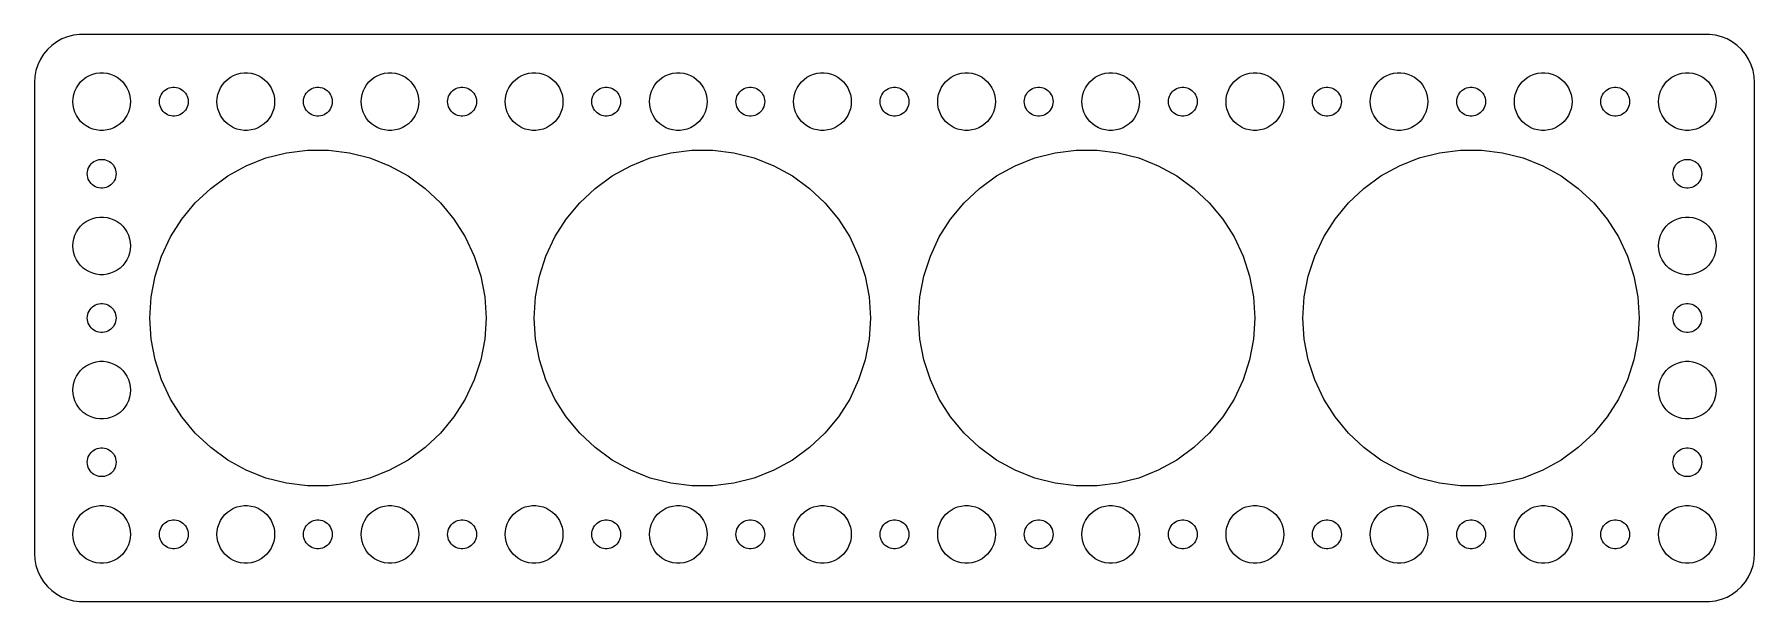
# Model space of a CAD drawing. Header units: metres. Extents: x -90 to 90, y -29 to 29.
import ezdxf

# ---------------------------------------------------------------- set-up
doc = ezdxf.new("R2010")
doc.units = ezdxf.units.M

msp = doc.modelspace()

# ---------------------------------------------------------------- linework, layer by layer
for p, q in [((-87.1791, 28.7216), (-87.6871, 28.3526)), ((-86.6289, 29.0241), (-87.1791, 28.7216)), ((-86.0451, 29.2553), (-86.6289, 29.0241)), ((-85.4369, 29.4114), (-86.0451, 29.2553)), ((-84.8139, 29.4901), (-85.4369, 29.4114)), ((84.8139, 29.4901), (-84.8139, 29.4901)), ((85.4369, 29.4114), (84.8139, 29.4901)), ((86.0451, 29.2553), (85.4369, 29.4114)), ((86.6289, 29.0241), (86.0451, 29.2553)), ((87.1791, 28.7216), (86.6289, 29.0241)), ((87.6871, 28.3526), (87.1791, 28.7216)), ((-88.8815, 26.9088), (-89.1489, 26.3406)), ((-88.5451, 27.4389), (-88.8815, 26.9088)), ((-88.1448, 27.9227), (-88.5451, 27.4389)), ((-87.6871, 28.3526), (-88.1448, 27.9227)), ((88.1448, 27.9227), (87.6871, 28.3526)), ((88.5451, 27.4389), (88.1448, 27.9227)), ((88.8815, 26.9088), (88.5451, 27.4389)), ((89.1489, 26.3406), (88.8815, 26.9088)), ((-89.4606, 25.1267), (-89.5, 24.5)), ((-89.3429, 25.7434), (-89.4606, 25.1267)), ((-89.1489, 26.3406), (-89.3429, 25.7434)), ((-84.1075, 25.033), (-83.7773, 25.2145)), ((-83.7773, 25.2145), (-83.427, 25.3532)), ((-83.427, 25.3532), (-83.0621, 25.4469)), ((-83.0621, 25.4469), (-82.6884, 25.4941)), ((-82.6884, 25.4941), (-82.3116, 25.4941)), ((-82.3116, 25.4941), (-81.9379, 25.4469)), ((-81.9379, 25.4469), (-81.573, 25.3532)), ((-81.573, 25.3532), (-81.2227, 25.2145)), ((-81.2227, 25.2145), (-80.8925, 25.033)), ((-69.1075, 25.033), (-68.7773, 25.2145)), ((-68.7773, 25.2145), (-68.427, 25.3532)), ((-68.427, 25.3532), (-68.0621, 25.4469)), ((-68.0621, 25.4469), (-67.6884, 25.4941)), ((-67.6884, 25.4941), (-67.3116, 25.4941)), ((-67.3116, 25.4941), (-66.9379, 25.4469)), ((-66.9379, 25.4469), (-66.573, 25.3532)), ((-66.573, 25.3532), (-66.2227, 25.2145)), ((-66.2227, 25.2145), (-65.8925, 25.033)), ((-54.1075, 25.033), (-53.7773, 25.2145)), ((-53.7773, 25.2145), (-53.427, 25.3532)), ((-53.427, 25.3532), (-53.0621, 25.4469)), ((-53.0621, 25.4469), (-52.6884, 25.4941)), ((-52.6884, 25.4941), (-52.3116, 25.4941)), ((-52.3116, 25.4941), (-51.9379, 25.4469)), ((-51.9379, 25.4469), (-51.5729, 25.3532)), ((-51.5729, 25.3532), (-51.2227, 25.2145)), ((-51.2227, 25.2145), (-50.8925, 25.033)), ((-39.1075, 25.033), (-38.7773, 25.2145)), ((-38.7773, 25.2145), (-38.427, 25.3532)), ((-38.427, 25.3532), (-38.0621, 25.4469)), ((-38.0621, 25.4469), (-37.6884, 25.4941)), ((-37.6884, 25.4941), (-37.3116, 25.4941)), ((-37.3116, 25.4941), (-36.9379, 25.4469)), ((-36.9379, 25.4469), (-36.5729, 25.3532)), ((-36.5729, 25.3532), (-36.2227, 25.2145)), ((-36.2227, 25.2145), (-35.8925, 25.033)), ((-24.1075, 25.033), (-23.7773, 25.2145)), ((-23.7773, 25.2145), (-23.427, 25.3532)), ((-23.427, 25.3532), (-23.0621, 25.4469)), ((-23.0621, 25.4469), (-22.6884, 25.4941)), ((-22.6884, 25.4941), (-22.3116, 25.4941)), ((-22.3116, 25.4941), (-21.9379, 25.4469)), ((-21.9379, 25.4469), (-21.5729, 25.3532)), ((-21.5729, 25.3532), (-21.2227, 25.2145)), ((-21.2227, 25.2145), (-20.8925, 25.033)), ((-9.10747, 25.033), (-8.77733, 25.2145)), ((-8.77733, 25.2145), (-8.42705, 25.3532)), ((-8.42705, 25.3532), (-8.06213, 25.4469)), ((-8.06213, 25.4469), (-7.68837, 25.4941)), ((-7.68837, 25.4941), (-7.31161, 25.4941)), ((-7.31161, 25.4941), (-6.93785, 25.4469)), ((-6.93785, 25.4469), (-6.57294, 25.3532)), ((-6.57294, 25.3532), (-6.22266, 25.2145)), ((-6.22266, 25.2145), (-5.89252, 25.033)), ((5.89252, 25.033), (6.22266, 25.2145)), ((6.22266, 25.2145), (6.57294, 25.3532)), ((6.57294, 25.3532), (6.93785, 25.4469)), ((6.93785, 25.4469), (7.31161, 25.4941)), ((7.31161, 25.4941), (7.68837, 25.4941)), ((7.68837, 25.4941), (8.06213, 25.4469)), ((8.06213, 25.4469), (8.42705, 25.3532)), ((8.42705, 25.3532), (8.77733, 25.2145)), ((8.77733, 25.2145), (9.10747, 25.033)), ((20.8925, 25.033), (21.2227, 25.2145)), ((21.2227, 25.2145), (21.5729, 25.3532)), ((21.5729, 25.3532), (21.9379, 25.4469)), ((21.9379, 25.4469), (22.3116, 25.4941)), ((22.3116, 25.4941), (22.6884, 25.4941)), ((22.6884, 25.4941), (23.0621, 25.4469)), ((23.0621, 25.4469), (23.427, 25.3532)), ((23.427, 25.3532), (23.7773, 25.2145)), ((23.7773, 25.2145), (24.1075, 25.033)), ((35.8925, 25.033), (36.2227, 25.2145)), ((36.2227, 25.2145), (36.5729, 25.3532)), ((36.5729, 25.3532), (36.9379, 25.4469)), ((36.9379, 25.4469), (37.3116, 25.4941)), ((37.3116, 25.4941), (37.6884, 25.4941)), ((37.6884, 25.4941), (38.0621, 25.4469)), ((38.0621, 25.4469), (38.427, 25.3532)), ((38.427, 25.3532), (38.7773, 25.2145)), ((38.7773, 25.2145), (39.1075, 25.033)), ((50.8925, 25.033), (51.2227, 25.2145)), ((51.2227, 25.2145), (51.5729, 25.3532)), ((51.5729, 25.3532), (51.9379, 25.4469)), ((51.9379, 25.4469), (52.3116, 25.4941)), ((52.3116, 25.4941), (52.6884, 25.4941)), ((52.6884, 25.4941), (53.0621, 25.4469)), ((53.0621, 25.4469), (53.427, 25.3532)), ((53.427, 25.3532), (53.7773, 25.2145)), ((53.7773, 25.2145), (54.1075, 25.033)), ((65.8925, 25.033), (66.2227, 25.2145)), ((66.2227, 25.2145), (66.573, 25.3532)), ((66.573, 25.3532), (66.9379, 25.4469)), ((66.9379, 25.4469), (67.3116, 25.4941)), ((67.3116, 25.4941), (67.6884, 25.4941)), ((67.6884, 25.4941), (68.0621, 25.4469)), ((68.0621, 25.4469), (68.427, 25.3532)), ((68.427, 25.3532), (68.7773, 25.2145)), ((68.7773, 25.2145), (69.1075, 25.033)), ((80.8925, 25.033), (81.2227, 25.2145)), ((81.2227, 25.2145), (81.573, 25.3532)), ((81.573, 25.3532), (81.9379, 25.4469)), ((81.9379, 25.4469), (82.3116, 25.4941)), ((82.3116, 25.4941), (82.6884, 25.4941)), ((82.6884, 25.4941), (83.0621, 25.4469)), ((83.0621, 25.4469), (83.427, 25.3532)), ((83.427, 25.3532), (83.7773, 25.2145)), ((83.7773, 25.2145), (84.1075, 25.033)), ((89.3429, 25.7434), (89.1489, 26.3406)), ((89.4606, 25.1267), (89.3429, 25.7434)), ((89.5, 24.5), (89.4606, 25.1267)), ((-89.5, 24.5), (-89.5, -24.5)), ((-85.4057, 23.2461), (-85.2893, 23.6044)), ((-85.2893, 23.6044), (-85.1289, 23.9453)), ((-85.1289, 23.9453), (-84.927, 24.2634)), ((-84.927, 24.2634), (-84.6869, 24.5536)), ((-84.6869, 24.5536), (-84.4123, 24.8115)), ((-84.4123, 24.8115), (-84.1075, 25.033)), ((-80.8925, 25.033), (-80.5877, 24.8115)), ((-80.5877, 24.8115), (-80.3131, 24.5536)), ((-80.3131, 24.5536), (-80.073, 24.2634)), ((-80.073, 24.2634), (-79.8711, 23.9453)), ((-79.8711, 23.9453), (-79.7107, 23.6044)), ((-79.7107, 23.6044), (-79.5943, 23.2461)), ((-76.3145, 23.2226), (-76.2135, 23.3817)), ((-76.2135, 23.3817), (-76.0934, 23.5268)), ((-76.0934, 23.5268), (-75.9561, 23.6558)), ((-75.9561, 23.6558), (-75.8037, 23.7665)), ((-75.8037, 23.7665), (-75.6387, 23.8572)), ((-75.6387, 23.8572), (-75.4635, 23.9266)), ((-75.4635, 23.9266), (-75.2811, 23.9734)), ((-75.2811, 23.9734), (-75.0942, 23.997)), ((-75.0942, 23.997), (-74.9058, 23.997)), ((-74.9058, 23.997), (-74.7189, 23.9734)), ((-74.7189, 23.9734), (-74.5365, 23.9266)), ((-74.5365, 23.9266), (-74.3613, 23.8572)), ((-74.3613, 23.8572), (-74.1963, 23.7665)), ((-74.1963, 23.7665), (-74.0439, 23.6558)), ((-74.0439, 23.6558), (-73.9065, 23.5268)), ((-73.9065, 23.5268), (-73.7865, 23.3817)), ((-73.7865, 23.3817), (-73.6855, 23.2226)), ((-70.4057, 23.2461), (-70.2893, 23.6044)), ((-70.2893, 23.6044), (-70.1289, 23.9453)), ((-70.1289, 23.9453), (-69.927, 24.2634)), ((-69.927, 24.2634), (-69.6869, 24.5536)), ((-69.6869, 24.5536), (-69.4123, 24.8115)), ((-69.4123, 24.8115), (-69.1075, 25.033)), ((-65.8925, 25.033), (-65.5877, 24.8115)), ((-65.5877, 24.8115), (-65.3131, 24.5536)), ((-65.3131, 24.5536), (-65.073, 24.2634)), ((-65.073, 24.2634), (-64.8711, 23.9453)), ((-64.8711, 23.9453), (-64.7107, 23.6044)), ((-64.7107, 23.6044), (-64.5943, 23.2461)), ((-61.3145, 23.2226), (-61.2135, 23.3817)), ((-61.2135, 23.3817), (-61.0934, 23.5268)), ((-61.0934, 23.5268), (-60.9561, 23.6558)), ((-60.9561, 23.6558), (-60.8037, 23.7665)), ((-60.8037, 23.7665), (-60.6387, 23.8572)), ((-60.6387, 23.8572), (-60.4635, 23.9266)), ((-60.4635, 23.9266), (-60.2811, 23.9734)), ((-60.2811, 23.9734), (-60.0942, 23.997)), ((-60.0942, 23.997), (-59.9058, 23.997)), ((-59.9058, 23.997), (-59.7189, 23.9734)), ((-59.7189, 23.9734), (-59.5365, 23.9266)), ((-59.5365, 23.9266), (-59.3613, 23.8572)), ((-59.3613, 23.8572), (-59.1963, 23.7665)), ((-59.1963, 23.7665), (-59.0439, 23.6558)), ((-59.0439, 23.6558), (-58.9065, 23.5268)), ((-58.9065, 23.5268), (-58.7865, 23.3817)), ((-58.7865, 23.3817), (-58.6855, 23.2226)), ((-55.4057, 23.2461), (-55.2893, 23.6044)), ((-55.2893, 23.6044), (-55.1289, 23.9453)), ((-55.1289, 23.9453), (-54.927, 24.2634)), ((-54.927, 24.2634), (-54.6869, 24.5536)), ((-54.6869, 24.5536), (-54.4123, 24.8115)), ((-54.4123, 24.8115), (-54.1075, 25.033)), ((-50.8925, 25.033), (-50.5877, 24.8115)), ((-50.5877, 24.8115), (-50.3131, 24.5536)), ((-50.3131, 24.5536), (-50.0729, 24.2634)), ((-50.0729, 24.2634), (-49.8711, 23.9453)), ((-49.8711, 23.9453), (-49.7107, 23.6044)), ((-49.7107, 23.6044), (-49.5942, 23.2461)), ((-46.3145, 23.2226), (-46.2135, 23.3817)), ((-46.2135, 23.3817), (-46.0934, 23.5268)), ((-46.0934, 23.5268), (-45.9561, 23.6558)), ((-45.9561, 23.6558), (-45.8037, 23.7665)), ((-45.8037, 23.7665), (-45.6387, 23.8572)), ((-45.6387, 23.8572), (-45.4635, 23.9266)), ((-45.4635, 23.9266), (-45.2811, 23.9734)), ((-45.2811, 23.9734), (-45.0942, 23.997)), ((-45.0942, 23.997), (-44.9058, 23.997)), ((-44.9058, 23.997), (-44.7189, 23.9734)), ((-44.7189, 23.9734), (-44.5365, 23.9266)), ((-44.5365, 23.9266), (-44.3613, 23.8572)), ((-44.3613, 23.8572), (-44.1963, 23.7665)), ((-44.1963, 23.7665), (-44.0439, 23.6558)), ((-44.0439, 23.6558), (-43.9065, 23.5268)), ((-43.9065, 23.5268), (-43.7865, 23.3817)), ((-43.7865, 23.3817), (-43.6855, 23.2226)), ((-40.4057, 23.2461), (-40.2893, 23.6044)), ((-40.2893, 23.6044), (-40.1289, 23.9453)), ((-40.1289, 23.9453), (-39.927, 24.2634)), ((-39.927, 24.2634), (-39.6869, 24.5536)), ((-39.6869, 24.5536), (-39.4123, 24.8115)), ((-39.4123, 24.8115), (-39.1075, 25.033)), ((-35.8925, 25.033), (-35.5877, 24.8115)), ((-35.5877, 24.8115), (-35.3131, 24.5536)), ((-35.3131, 24.5536), (-35.0729, 24.2634)), ((-35.0729, 24.2634), (-34.8711, 23.9453)), ((-34.8711, 23.9453), (-34.7107, 23.6044)), ((-34.7107, 23.6044), (-34.5942, 23.2461)), ((-31.3145, 23.2226), (-31.2135, 23.3817)), ((-31.2135, 23.3817), (-31.0934, 23.5268)), ((-31.0934, 23.5268), (-30.9561, 23.6558)), ((-30.9561, 23.6558), (-30.8037, 23.7665)), ((-30.8037, 23.7665), (-30.6387, 23.8572)), ((-30.6387, 23.8572), (-30.4635, 23.9266)), ((-30.4635, 23.9266), (-30.2811, 23.9734)), ((-30.2811, 23.9734), (-30.0942, 23.997)), ((-30.0942, 23.997), (-29.9058, 23.997)), ((-29.9058, 23.997), (-29.7189, 23.9734)), ((-29.7189, 23.9734), (-29.5365, 23.9266)), ((-29.5365, 23.9266), (-29.3613, 23.8572)), ((-29.3613, 23.8572), (-29.1963, 23.7665)), ((-29.1963, 23.7665), (-29.0439, 23.6558)), ((-29.0439, 23.6558), (-28.9065, 23.5268)), ((-28.9065, 23.5268), (-28.7865, 23.3817)), ((-28.7865, 23.3817), (-28.6855, 23.2226)), ((-25.4057, 23.2461), (-25.2893, 23.6044)), ((-25.2893, 23.6044), (-25.1289, 23.9453)), ((-25.1289, 23.9453), (-24.927, 24.2634)), ((-24.927, 24.2634), (-24.6869, 24.5536)), ((-24.6869, 24.5536), (-24.4123, 24.8115)), ((-24.4123, 24.8115), (-24.1075, 25.033)), ((-20.8925, 25.033), (-20.5877, 24.8115)), ((-20.5877, 24.8115), (-20.3131, 24.5536)), ((-20.3131, 24.5536), (-20.0729, 24.2634)), ((-20.0729, 24.2634), (-19.8711, 23.9453)), ((-19.8711, 23.9453), (-19.7107, 23.6044)), ((-19.7107, 23.6044), (-19.5942, 23.2461)), ((-16.3145, 23.2226), (-16.2135, 23.3817)), ((-16.2135, 23.3817), (-16.0934, 23.5268)), ((-16.0934, 23.5268), (-15.9561, 23.6558)), ((-15.9561, 23.6558), (-15.8037, 23.7665)), ((-15.8037, 23.7665), (-15.6387, 23.8572)), ((-15.6387, 23.8572), (-15.4635, 23.9266)), ((-15.4635, 23.9266), (-15.2811, 23.9734)), ((-15.2811, 23.9734), (-15.0942, 23.997)), ((-15.0942, 23.997), (-14.9058, 23.997)), ((-14.9058, 23.997), (-14.7189, 23.9734)), ((-14.7189, 23.9734), (-14.5365, 23.9266)), ((-14.5365, 23.9266), (-14.3613, 23.8572)), ((-14.3613, 23.8572), (-14.1963, 23.7665)), ((-14.1963, 23.7665), (-14.0439, 23.6558)), ((-14.0439, 23.6558), (-13.9065, 23.5268)), ((-13.9065, 23.5268), (-13.7865, 23.3817)), ((-13.7865, 23.3817), (-13.6855, 23.2226)), ((-10.4057, 23.2461), (-10.2893, 23.6044)), ((-10.2893, 23.6044), (-10.1289, 23.9453)), ((-10.1289, 23.9453), (-9.92705, 24.2634)), ((-9.92705, 24.2634), (-9.6869, 24.5536)), ((-9.6869, 24.5536), (-9.41226, 24.8115)), ((-9.41226, 24.8115), (-9.10747, 25.033)), ((-5.89252, 25.033), (-5.58772, 24.8115)), ((-5.58772, 24.8115), (-5.31308, 24.5536)), ((-5.31308, 24.5536), (-5.07294, 24.2634)), ((-5.07294, 24.2634), (-4.87108, 23.9453)), ((-4.87108, 23.9453), (-4.71066, 23.6044)), ((-4.71066, 23.6044), (-4.59424, 23.2461)), ((-1.31445, 23.2226), (-1.21352, 23.3817)), ((-1.21352, 23.3817), (-1.09344, 23.5268)), ((-1.09344, 23.5268), (-0.95613, 23.6558)), ((-0.95613, 23.6558), (-0.80373, 23.7665)), ((-0.80373, 23.7665), (-0.63866, 23.8572)), ((-0.63866, 23.8572), (-0.46352, 23.9266)), ((-0.46352, 23.9266), (-0.28107, 23.9734)), ((-0.28107, 23.9734), (-0.09418, 23.997)), ((-0.09418, 23.997), (0.09418, 23.997)), ((0.09418, 23.997), (0.28107, 23.9734)), ((0.28107, 23.9734), (0.46352, 23.9266)), ((0.46352, 23.9266), (0.63866, 23.8572)), ((0.63866, 23.8572), (0.80373, 23.7665)), ((0.80373, 23.7665), (0.95613, 23.6558)), ((0.95613, 23.6558), (1.09344, 23.5268)), ((1.09344, 23.5268), (1.21352, 23.3817)), ((1.21352, 23.3817), (1.31445, 23.2226)), ((4.59424, 23.2461), (4.71066, 23.6044)), ((4.71066, 23.6044), (4.87108, 23.9453)), ((4.87108, 23.9453), (5.07294, 24.2634)), ((5.07294, 24.2634), (5.31308, 24.5536)), ((5.31308, 24.5536), (5.58772, 24.8115)), ((5.58772, 24.8115), (5.89252, 25.033)), ((9.10747, 25.033), (9.41226, 24.8115)), ((9.41226, 24.8115), (9.6869, 24.5536)), ((9.6869, 24.5536), (9.92705, 24.2634)), ((9.92705, 24.2634), (10.1289, 23.9453)), ((10.1289, 23.9453), (10.2893, 23.6044)), ((10.2893, 23.6044), (10.4057, 23.2461)), ((13.6855, 23.2226), (13.7865, 23.3817)), ((13.7865, 23.3817), (13.9065, 23.5268)), ((13.9065, 23.5268), (14.0439, 23.6558)), ((14.0439, 23.6558), (14.1963, 23.7665)), ((14.1963, 23.7665), (14.3613, 23.8572)), ((14.3613, 23.8572), (14.5365, 23.9266)), ((14.5365, 23.9266), (14.7189, 23.9734)), ((14.7189, 23.9734), (14.9058, 23.997)), ((14.9058, 23.997), (15.0942, 23.997)), ((15.0942, 23.997), (15.2811, 23.9734)), ((15.2811, 23.9734), (15.4635, 23.9266)), ((15.4635, 23.9266), (15.6387, 23.8572)), ((15.6387, 23.8572), (15.8037, 23.7665)), ((15.8037, 23.7665), (15.9561, 23.6558)), ((15.9561, 23.6558), (16.0934, 23.5268)), ((16.0934, 23.5268), (16.2135, 23.3817)), ((16.2135, 23.3817), (16.3145, 23.2226)), ((19.5942, 23.2461), (19.7107, 23.6044)), ((19.7107, 23.6044), (19.8711, 23.9453)), ((19.8711, 23.9453), (20.0729, 24.2634)), ((20.0729, 24.2634), (20.3131, 24.5536)), ((20.3131, 24.5536), (20.5877, 24.8115)), ((20.5877, 24.8115), (20.8925, 25.033)), ((24.1075, 25.033), (24.4123, 24.8115)), ((24.4123, 24.8115), (24.6869, 24.5536)), ((24.6869, 24.5536), (24.927, 24.2634)), ((24.927, 24.2634), (25.1289, 23.9453)), ((25.1289, 23.9453), (25.2893, 23.6044)), ((25.2893, 23.6044), (25.4057, 23.2461)), ((28.6855, 23.2226), (28.7865, 23.3817)), ((28.7865, 23.3817), (28.9065, 23.5268)), ((28.9065, 23.5268), (29.0439, 23.6558)), ((29.0439, 23.6558), (29.1963, 23.7665)), ((29.1963, 23.7665), (29.3613, 23.8572)), ((29.3613, 23.8572), (29.5365, 23.9266)), ((29.5365, 23.9266), (29.7189, 23.9734)), ((29.7189, 23.9734), (29.9058, 23.997)), ((29.9058, 23.997), (30.0942, 23.997)), ((30.0942, 23.997), (30.2811, 23.9734)), ((30.2811, 23.9734), (30.4635, 23.9266)), ((30.4635, 23.9266), (30.6387, 23.8572)), ((30.6387, 23.8572), (30.8037, 23.7665)), ((30.8037, 23.7665), (30.9561, 23.6558)), ((30.9561, 23.6558), (31.0934, 23.5268)), ((31.0934, 23.5268), (31.2135, 23.3817)), ((31.2135, 23.3817), (31.3145, 23.2226)), ((34.5942, 23.2461), (34.7107, 23.6044)), ((34.7107, 23.6044), (34.8711, 23.9453)), ((34.8711, 23.9453), (35.0729, 24.2634)), ((35.0729, 24.2634), (35.3131, 24.5536)), ((35.3131, 24.5536), (35.5877, 24.8115)), ((35.5877, 24.8115), (35.8925, 25.033)), ((39.1075, 25.033), (39.4123, 24.8115)), ((39.4123, 24.8115), (39.6869, 24.5536)), ((39.6869, 24.5536), (39.927, 24.2634)), ((39.927, 24.2634), (40.1289, 23.9453)), ((40.1289, 23.9453), (40.2893, 23.6044)), ((40.2893, 23.6044), (40.4057, 23.2461)), ((43.6855, 23.2226), (43.7865, 23.3817)), ((43.7865, 23.3817), (43.9065, 23.5268)), ((43.9065, 23.5268), (44.0439, 23.6558)), ((44.0439, 23.6558), (44.1963, 23.7665)), ((44.1963, 23.7665), (44.3613, 23.8572)), ((44.3613, 23.8572), (44.5365, 23.9266)), ((44.5365, 23.9266), (44.7189, 23.9734)), ((44.7189, 23.9734), (44.9058, 23.997)), ((44.9058, 23.997), (45.0942, 23.997)), ((45.0942, 23.997), (45.2811, 23.9734)), ((45.2811, 23.9734), (45.4635, 23.9266)), ((45.4635, 23.9266), (45.6387, 23.8572)), ((45.6387, 23.8572), (45.8037, 23.7665)), ((45.8037, 23.7665), (45.9561, 23.6558)), ((45.9561, 23.6558), (46.0934, 23.5268)), ((46.0934, 23.5268), (46.2135, 23.3817)), ((46.2135, 23.3817), (46.3145, 23.2226)), ((49.5942, 23.2461), (49.7107, 23.6044)), ((49.7107, 23.6044), (49.8711, 23.9453)), ((49.8711, 23.9453), (50.0729, 24.2634)), ((50.0729, 24.2634), (50.3131, 24.5536)), ((50.3131, 24.5536), (50.5877, 24.8115)), ((50.5877, 24.8115), (50.8925, 25.033)), ((54.1075, 25.033), (54.4123, 24.8115)), ((54.4123, 24.8115), (54.6869, 24.5536)), ((54.6869, 24.5536), (54.927, 24.2634)), ((54.927, 24.2634), (55.1289, 23.9453)), ((55.1289, 23.9453), (55.2893, 23.6044)), ((55.2893, 23.6044), (55.4057, 23.2461)), ((58.6855, 23.2226), (58.7865, 23.3817)), ((58.7865, 23.3817), (58.9065, 23.5268)), ((58.9065, 23.5268), (59.0439, 23.6558)), ((59.0439, 23.6558), (59.1963, 23.7665)), ((59.1963, 23.7665), (59.3613, 23.8572)), ((59.3613, 23.8572), (59.5365, 23.9266)), ((59.5365, 23.9266), (59.7189, 23.9734)), ((59.7189, 23.9734), (59.9058, 23.997)), ((59.9058, 23.997), (60.0942, 23.997)), ((60.0942, 23.997), (60.2811, 23.9734)), ((60.2811, 23.9734), (60.4635, 23.9266)), ((60.4635, 23.9266), (60.6387, 23.8572)), ((60.6387, 23.8572), (60.8037, 23.7665)), ((60.8037, 23.7665), (60.9561, 23.6558)), ((60.9561, 23.6558), (61.0934, 23.5268)), ((61.0934, 23.5268), (61.2135, 23.3817)), ((61.2135, 23.3817), (61.3145, 23.2226)), ((64.5943, 23.2461), (64.7107, 23.6044)), ((64.7107, 23.6044), (64.8711, 23.9453)), ((64.8711, 23.9453), (65.073, 24.2634)), ((65.073, 24.2634), (65.3131, 24.5536)), ((65.3131, 24.5536), (65.5877, 24.8115)), ((65.5877, 24.8115), (65.8925, 25.033)), ((69.1075, 25.033), (69.4123, 24.8115)), ((69.4123, 24.8115), (69.6869, 24.5536)), ((69.6869, 24.5536), (69.927, 24.2634)), ((69.927, 24.2634), (70.1289, 23.9453)), ((70.1289, 23.9453), (70.2893, 23.6044)), ((70.2893, 23.6044), (70.4057, 23.2461)), ((73.6855, 23.2226), (73.7865, 23.3817)), ((73.7865, 23.3817), (73.9065, 23.5268)), ((73.9065, 23.5268), (74.0439, 23.6558)), ((74.0439, 23.6558), (74.1963, 23.7665)), ((74.1963, 23.7665), (74.3613, 23.8572)), ((74.3613, 23.8572), (74.5365, 23.9266)), ((74.5365, 23.9266), (74.7189, 23.9734)), ((74.7189, 23.9734), (74.9058, 23.997)), ((74.9058, 23.997), (75.0942, 23.997)), ((75.0942, 23.997), (75.2811, 23.9734)), ((75.2811, 23.9734), (75.4635, 23.9266)), ((75.4635, 23.9266), (75.6387, 23.8572)), ((75.6387, 23.8572), (75.8037, 23.7665)), ((75.8037, 23.7665), (75.9561, 23.6558)), ((75.9561, 23.6558), (76.0934, 23.5268)), ((76.0934, 23.5268), (76.2135, 23.3817)), ((76.2135, 23.3817), (76.3145, 23.2226)), ((79.5943, 23.2461), (79.7107, 23.6044)), ((79.7107, 23.6044), (79.8711, 23.9453)), ((79.8711, 23.9453), (80.073, 24.2634)), ((80.073, 24.2634), (80.3131, 24.5536)), ((80.3131, 24.5536), (80.5877, 24.8115)), ((80.5877, 24.8115), (80.8925, 25.033)), ((84.1075, 25.033), (84.4123, 24.8115)), ((84.4123, 24.8115), (84.6869, 24.5536)), ((84.6869, 24.5536), (84.927, 24.2634)), ((84.927, 24.2634), (85.1289, 23.9453)), ((85.1289, 23.9453), (85.2893, 23.6044)), ((85.2893, 23.6044), (85.4057, 23.2461)), ((89.5, -24.5), (89.5, 24.5)), ((-85.5, 22.5), (-85.4763, 22.876)), ((-85.4763, 22.124), (-85.5, 22.5)), ((-85.4763, 22.876), (-85.4057, 23.2461)), ((-85.4057, 21.7539), (-85.4763, 22.124)), ((-85.2893, 21.3956), (-85.4057, 21.7539)), ((-79.5943, 21.7539), (-79.7107, 21.3956)), ((-79.5943, 23.2461), (-79.5237, 22.876)), ((-79.5237, 22.124), (-79.5943, 21.7539)), ((-79.5237, 22.876), (-79.5, 22.5)), ((-79.5, 22.5), (-79.5237, 22.124)), ((-76.5, 22.5), (-76.4882, 22.688)), ((-76.4882, 22.312), (-76.5, 22.5)), ((-76.4882, 22.688), (-76.4529, 22.873)), ((-76.4529, 22.127), (-76.4882, 22.312)), ((-76.4529, 22.873), (-76.3947, 23.0522)), ((-76.3947, 21.9478), (-76.4529, 22.127)), ((-76.3947, 23.0522), (-76.3145, 23.2226)), ((-76.3145, 21.7774), (-76.3947, 21.9478)), ((-76.2135, 21.6183), (-76.3145, 21.7774)), ((-76.0934, 21.4732), (-76.2135, 21.6183)), ((-73.7865, 21.6183), (-73.9065, 21.4732)), ((-73.6855, 21.7774), (-73.7865, 21.6183)), ((-73.6855, 23.2226), (-73.6053, 23.0522)), ((-73.6053, 21.9478), (-73.6855, 21.7774)), ((-73.6053, 23.0522), (-73.5471, 22.873)), ((-73.5471, 22.127), (-73.6053, 21.9478)), ((-73.5471, 22.873), (-73.5118, 22.688)), ((-73.5118, 22.312), (-73.5471, 22.127)), ((-73.5118, 22.688), (-73.5, 22.5)), ((-73.5, 22.5), (-73.5118, 22.312)), ((-70.5, 22.5), (-70.4763, 22.876)), ((-70.4763, 22.124), (-70.5, 22.5)), ((-70.4763, 22.876), (-70.4057, 23.2461)), ((-70.4057, 21.7539), (-70.4763, 22.124)), ((-70.2893, 21.3956), (-70.4057, 21.7539)), ((-64.5943, 21.7539), (-64.7107, 21.3956)), ((-64.5943, 23.2461), (-64.5237, 22.876)), ((-64.5237, 22.124), (-64.5943, 21.7539)), ((-64.5237, 22.876), (-64.5, 22.5)), ((-64.5, 22.5), (-64.5237, 22.124)), ((-61.5, 22.5), (-61.4882, 22.688)), ((-61.4882, 22.312), (-61.5, 22.5)), ((-61.4882, 22.688), (-61.4529, 22.873)), ((-61.4529, 22.127), (-61.4882, 22.312)), ((-61.4529, 22.873), (-61.3947, 23.0522)), ((-61.3947, 21.9478), (-61.4529, 22.127)), ((-61.3947, 23.0522), (-61.3145, 23.2226)), ((-61.3145, 21.7774), (-61.3947, 21.9478)), ((-61.2135, 21.6183), (-61.3145, 21.7774)), ((-61.0934, 21.4732), (-61.2135, 21.6183)), ((-58.7865, 21.6183), (-58.9065, 21.4732)), ((-58.6855, 21.7774), (-58.7865, 21.6183)), ((-58.6855, 23.2226), (-58.6053, 23.0522)), ((-58.6053, 21.9478), (-58.6855, 21.7774)), ((-58.6053, 23.0522), (-58.5471, 22.873)), ((-58.5471, 22.127), (-58.6053, 21.9478)), ((-58.5471, 22.873), (-58.5118, 22.688)), ((-58.5118, 22.312), (-58.5471, 22.127)), ((-58.5118, 22.688), (-58.5, 22.5)), ((-58.5, 22.5), (-58.5118, 22.312)), ((-55.5, 22.5), (-55.4763, 22.876)), ((-55.4763, 22.124), (-55.5, 22.5)), ((-55.4763, 22.876), (-55.4057, 23.2461)), ((-55.4057, 21.7539), (-55.4763, 22.124)), ((-55.2893, 21.3956), (-55.4057, 21.7539)), ((-49.5942, 21.7539), (-49.7107, 21.3956)), ((-49.5942, 23.2461), (-49.5237, 22.876)), ((-49.5237, 22.124), (-49.5942, 21.7539)), ((-49.5237, 22.876), (-49.5, 22.5)), ((-49.5, 22.5), (-49.5237, 22.124)), ((-46.5, 22.5), (-46.4882, 22.688)), ((-46.4882, 22.312), (-46.5, 22.5)), ((-46.4882, 22.688), (-46.4529, 22.873)), ((-46.4529, 22.127), (-46.4882, 22.312)), ((-46.4529, 22.873), (-46.3947, 23.0522)), ((-46.3947, 21.9478), (-46.4529, 22.127)), ((-46.3947, 23.0522), (-46.3145, 23.2226)), ((-46.3145, 21.7774), (-46.3947, 21.9478)), ((-46.2135, 21.6183), (-46.3145, 21.7774)), ((-46.0934, 21.4732), (-46.2135, 21.6183)), ((-43.7865, 21.6183), (-43.9065, 21.4732)), ((-43.6855, 21.7774), (-43.7865, 21.6183)), ((-43.6855, 23.2226), (-43.6053, 23.0522)), ((-43.6053, 21.9478), (-43.6855, 21.7774)), ((-43.6053, 23.0522), (-43.5471, 22.873)), ((-43.5471, 22.127), (-43.6053, 21.9478)), ((-43.5471, 22.873), (-43.5118, 22.688)), ((-43.5118, 22.312), (-43.5471, 22.127)), ((-43.5118, 22.688), (-43.5, 22.5)), ((-43.5, 22.5), (-43.5118, 22.312)), ((-40.5, 22.5), (-40.4763, 22.876)), ((-40.4763, 22.124), (-40.5, 22.5)), ((-40.4763, 22.876), (-40.4057, 23.2461)), ((-40.4057, 21.7539), (-40.4763, 22.124)), ((-40.2893, 21.3956), (-40.4057, 21.7539)), ((-34.5942, 21.7539), (-34.7107, 21.3956)), ((-34.5942, 23.2461), (-34.5237, 22.876)), ((-34.5237, 22.124), (-34.5942, 21.7539)), ((-34.5237, 22.876), (-34.5, 22.5)), ((-34.5, 22.5), (-34.5237, 22.124)), ((-31.5, 22.5), (-31.4882, 22.688)), ((-31.4882, 22.312), (-31.5, 22.5)), ((-31.4882, 22.688), (-31.4529, 22.873)), ((-31.4529, 22.127), (-31.4882, 22.312)), ((-31.4529, 22.873), (-31.3947, 23.0522)), ((-31.3947, 21.9478), (-31.4529, 22.127)), ((-31.3947, 23.0522), (-31.3145, 23.2226)), ((-31.3145, 21.7774), (-31.3947, 21.9478)), ((-31.2135, 21.6183), (-31.3145, 21.7774)), ((-31.0934, 21.4732), (-31.2135, 21.6183)), ((-28.7865, 21.6183), (-28.9065, 21.4732)), ((-28.6855, 21.7774), (-28.7865, 21.6183)), ((-28.6855, 23.2226), (-28.6053, 23.0522)), ((-28.6053, 21.9478), (-28.6855, 21.7774)), ((-28.6053, 23.0522), (-28.5471, 22.873)), ((-28.5471, 22.127), (-28.6053, 21.9478)), ((-28.5471, 22.873), (-28.5118, 22.688)), ((-28.5118, 22.312), (-28.5471, 22.127)), ((-28.5118, 22.688), (-28.5, 22.5)), ((-28.5, 22.5), (-28.5118, 22.312)), ((-25.5, 22.5), (-25.4763, 22.876)), ((-25.4763, 22.124), (-25.5, 22.5)), ((-25.4763, 22.876), (-25.4057, 23.2461)), ((-25.4057, 21.7539), (-25.4763, 22.124)), ((-25.2893, 21.3956), (-25.4057, 21.7539)), ((-19.5942, 21.7539), (-19.7107, 21.3956)), ((-19.5942, 23.2461), (-19.5237, 22.876)), ((-19.5237, 22.124), (-19.5942, 21.7539)), ((-19.5237, 22.876), (-19.5, 22.5)), ((-19.5, 22.5), (-19.5237, 22.124)), ((-16.5, 22.5), (-16.4882, 22.688)), ((-16.4882, 22.312), (-16.5, 22.5)), ((-16.4882, 22.688), (-16.4529, 22.873)), ((-16.4529, 22.127), (-16.4882, 22.312)), ((-16.4529, 22.873), (-16.3947, 23.0522)), ((-16.3947, 21.9478), (-16.4529, 22.127)), ((-16.3947, 23.0522), (-16.3145, 23.2226)), ((-16.3145, 21.7774), (-16.3947, 21.9478)), ((-16.2135, 21.6183), (-16.3145, 21.7774)), ((-16.0934, 21.4732), (-16.2135, 21.6183)), ((-13.7865, 21.6183), (-13.9065, 21.4732)), ((-13.6855, 21.7774), (-13.7865, 21.6183)), ((-13.6855, 23.2226), (-13.6053, 23.0522)), ((-13.6053, 21.9478), (-13.6855, 21.7774)), ((-13.6053, 23.0522), (-13.5471, 22.873)), ((-13.5471, 22.127), (-13.6053, 21.9478)), ((-13.5471, 22.873), (-13.5118, 22.688)), ((-13.5118, 22.312), (-13.5471, 22.127)), ((-13.5118, 22.688), (-13.5, 22.5)), ((-13.5, 22.5), (-13.5118, 22.312)), ((-10.5, 22.5), (-10.4763, 22.876)), ((-10.4763, 22.124), (-10.5, 22.5)), ((-10.4763, 22.876), (-10.4057, 23.2461)), ((-10.4057, 21.7539), (-10.4763, 22.124)), ((-10.2893, 21.3956), (-10.4057, 21.7539)), ((-4.59424, 21.7539), (-4.71066, 21.3956)), ((-4.59424, 23.2461), (-4.52365, 22.876)), ((-4.52365, 22.124), (-4.59424, 21.7539)), ((-4.52365, 22.876), (-4.5, 22.5)), ((-4.5, 22.5), (-4.52365, 22.124)), ((-1.5, 22.5), (-1.48816, 22.688)), ((-1.48816, 22.312), (-1.5, 22.5)), ((-1.48816, 22.688), (-1.45287, 22.873)), ((-1.45287, 22.127), (-1.48816, 22.312)), ((-1.45287, 22.873), (-1.39465, 23.0522)), ((-1.39465, 21.9478), (-1.45287, 22.127)), ((-1.39465, 23.0522), (-1.31445, 23.2226)), ((-1.31445, 21.7774), (-1.39465, 21.9478)), ((-1.21352, 21.6183), (-1.31445, 21.7774)), ((-1.09344, 21.4732), (-1.21352, 21.6183)), ((1.21352, 21.6183), (1.09344, 21.4732)), ((1.31445, 21.7774), (1.21352, 21.6183)), ((1.31445, 23.2226), (1.39465, 23.0522)), ((1.39465, 21.9478), (1.31445, 21.7774)), ((1.39465, 23.0522), (1.45287, 22.873)), ((1.45287, 22.127), (1.39465, 21.9478)), ((1.45287, 22.873), (1.48816, 22.688)), ((1.48816, 22.312), (1.45287, 22.127)), ((1.48816, 22.688), (1.5, 22.5)), ((1.5, 22.5), (1.48816, 22.312)), ((4.5, 22.5), (4.52365, 22.876)), ((4.52365, 22.124), (4.5, 22.5)), ((4.52365, 22.876), (4.59424, 23.2461)), ((4.59424, 21.7539), (4.52365, 22.124)), ((4.71066, 21.3956), (4.59424, 21.7539)), ((10.4057, 21.7539), (10.2893, 21.3956)), ((10.4057, 23.2461), (10.4763, 22.876)), ((10.4763, 22.124), (10.4057, 21.7539)), ((10.4763, 22.876), (10.5, 22.5)), ((10.5, 22.5), (10.4763, 22.124)), ((13.5, 22.5), (13.5118, 22.688)), ((13.5118, 22.312), (13.5, 22.5)), ((13.5118, 22.688), (13.5471, 22.873)), ((13.5471, 22.127), (13.5118, 22.312)), ((13.5471, 22.873), (13.6053, 23.0522)), ((13.6053, 21.9478), (13.5471, 22.127)), ((13.6053, 23.0522), (13.6855, 23.2226)), ((13.6855, 21.7774), (13.6053, 21.9478)), ((13.7865, 21.6183), (13.6855, 21.7774)), ((13.9065, 21.4732), (13.7865, 21.6183)), ((16.2135, 21.6183), (16.0934, 21.4732)), ((16.3145, 21.7774), (16.2135, 21.6183)), ((16.3145, 23.2226), (16.3947, 23.0522)), ((16.3947, 21.9478), (16.3145, 21.7774)), ((16.3947, 23.0522), (16.4529, 22.873)), ((16.4529, 22.127), (16.3947, 21.9478)), ((16.4529, 22.873), (16.4882, 22.688)), ((16.4882, 22.312), (16.4529, 22.127)), ((16.4882, 22.688), (16.5, 22.5)), ((16.5, 22.5), (16.4882, 22.312)), ((19.5, 22.5), (19.5237, 22.876)), ((19.5237, 22.124), (19.5, 22.5)), ((19.5237, 22.876), (19.5942, 23.2461)), ((19.5942, 21.7539), (19.5237, 22.124)), ((19.7107, 21.3956), (19.5942, 21.7539)), ((25.4057, 21.7539), (25.2893, 21.3956)), ((25.4057, 23.2461), (25.4763, 22.876)), ((25.4763, 22.124), (25.4057, 21.7539)), ((25.4763, 22.876), (25.5, 22.5)), ((25.5, 22.5), (25.4763, 22.124)), ((28.5, 22.5), (28.5118, 22.688)), ((28.5118, 22.312), (28.5, 22.5)), ((28.5118, 22.688), (28.5471, 22.873)), ((28.5471, 22.127), (28.5118, 22.312)), ((28.5471, 22.873), (28.6053, 23.0522)), ((28.6053, 21.9478), (28.5471, 22.127)), ((28.6053, 23.0522), (28.6855, 23.2226)), ((28.6855, 21.7774), (28.6053, 21.9478)), ((28.7865, 21.6183), (28.6855, 21.7774)), ((28.9065, 21.4732), (28.7865, 21.6183)), ((31.2135, 21.6183), (31.0934, 21.4732)), ((31.3145, 21.7774), (31.2135, 21.6183)), ((31.3145, 23.2226), (31.3947, 23.0522)), ((31.3947, 21.9478), (31.3145, 21.7774)), ((31.3947, 23.0522), (31.4529, 22.873)), ((31.4529, 22.127), (31.3947, 21.9478)), ((31.4529, 22.873), (31.4882, 22.688)), ((31.4882, 22.312), (31.4529, 22.127)), ((31.4882, 22.688), (31.5, 22.5)), ((31.5, 22.5), (31.4882, 22.312)), ((34.5, 22.5), (34.5237, 22.876)), ((34.5237, 22.124), (34.5, 22.5)), ((34.5237, 22.876), (34.5942, 23.2461)), ((34.5942, 21.7539), (34.5237, 22.124)), ((34.7107, 21.3956), (34.5942, 21.7539)), ((40.4057, 21.7539), (40.2893, 21.3956)), ((40.4057, 23.2461), (40.4763, 22.876)), ((40.4763, 22.124), (40.4057, 21.7539)), ((40.4763, 22.876), (40.5, 22.5)), ((40.5, 22.5), (40.4763, 22.124)), ((43.5, 22.5), (43.5118, 22.688)), ((43.5118, 22.312), (43.5, 22.5)), ((43.5118, 22.688), (43.5471, 22.873)), ((43.5471, 22.127), (43.5118, 22.312)), ((43.5471, 22.873), (43.6053, 23.0522)), ((43.6053, 21.9478), (43.5471, 22.127)), ((43.6053, 23.0522), (43.6855, 23.2226)), ((43.6855, 21.7774), (43.6053, 21.9478)), ((43.7865, 21.6183), (43.6855, 21.7774)), ((43.9065, 21.4732), (43.7865, 21.6183)), ((46.2135, 21.6183), (46.0934, 21.4732)), ((46.3145, 21.7774), (46.2135, 21.6183)), ((46.3145, 23.2226), (46.3947, 23.0522)), ((46.3947, 21.9478), (46.3145, 21.7774)), ((46.3947, 23.0522), (46.4529, 22.873)), ((46.4529, 22.127), (46.3947, 21.9478)), ((46.4529, 22.873), (46.4882, 22.688)), ((46.4882, 22.312), (46.4529, 22.127)), ((46.4882, 22.688), (46.5, 22.5)), ((46.5, 22.5), (46.4882, 22.312)), ((49.5, 22.5), (49.5237, 22.876)), ((49.5237, 22.124), (49.5, 22.5)), ((49.5237, 22.876), (49.5942, 23.2461)), ((49.5942, 21.7539), (49.5237, 22.124)), ((49.7107, 21.3956), (49.5942, 21.7539)), ((55.4057, 21.7539), (55.2893, 21.3956)), ((55.4057, 23.2461), (55.4763, 22.876)), ((55.4763, 22.124), (55.4057, 21.7539)), ((55.4763, 22.876), (55.5, 22.5)), ((55.5, 22.5), (55.4763, 22.124)), ((58.5, 22.5), (58.5118, 22.688)), ((58.5118, 22.312), (58.5, 22.5)), ((58.5118, 22.688), (58.5471, 22.873)), ((58.5471, 22.127), (58.5118, 22.312)), ((58.5471, 22.873), (58.6053, 23.0522)), ((58.6053, 21.9478), (58.5471, 22.127)), ((58.6053, 23.0522), (58.6855, 23.2226)), ((58.6855, 21.7774), (58.6053, 21.9478)), ((58.7865, 21.6183), (58.6855, 21.7774)), ((58.9065, 21.4732), (58.7865, 21.6183)), ((61.2135, 21.6183), (61.0934, 21.4732)), ((61.3145, 21.7774), (61.2135, 21.6183)), ((61.3145, 23.2226), (61.3947, 23.0522)), ((61.3947, 21.9478), (61.3145, 21.7774)), ((61.3947, 23.0522), (61.4529, 22.873)), ((61.4529, 22.127), (61.3947, 21.9478)), ((61.4529, 22.873), (61.4882, 22.688)), ((61.4882, 22.312), (61.4529, 22.127)), ((61.4882, 22.688), (61.5, 22.5)), ((61.5, 22.5), (61.4882, 22.312)), ((64.5, 22.5), (64.5237, 22.876)), ((64.5237, 22.124), (64.5, 22.5)), ((64.5237, 22.876), (64.5943, 23.2461)), ((64.5943, 21.7539), (64.5237, 22.124)), ((64.7107, 21.3956), (64.5943, 21.7539)), ((70.4057, 21.7539), (70.2893, 21.3956)), ((70.4057, 23.2461), (70.4763, 22.876)), ((70.4763, 22.124), (70.4057, 21.7539)), ((70.4763, 22.876), (70.5, 22.5)), ((70.5, 22.5), (70.4763, 22.124)), ((73.5, 22.5), (73.5118, 22.688)), ((73.5118, 22.312), (73.5, 22.5)), ((73.5118, 22.688), (73.5471, 22.873)), ((73.5471, 22.127), (73.5118, 22.312)), ((73.5471, 22.873), (73.6053, 23.0522)), ((73.6053, 21.9478), (73.5471, 22.127)), ((73.6053, 23.0522), (73.6855, 23.2226)), ((73.6855, 21.7774), (73.6053, 21.9478)), ((73.7865, 21.6183), (73.6855, 21.7774)), ((73.9065, 21.4732), (73.7865, 21.6183)), ((76.2135, 21.6183), (76.0934, 21.4732)), ((76.3145, 21.7774), (76.2135, 21.6183)), ((76.3145, 23.2226), (76.3947, 23.0522)), ((76.3947, 21.9478), (76.3145, 21.7774)), ((76.3947, 23.0522), (76.4529, 22.873)), ((76.4529, 22.127), (76.3947, 21.9478)), ((76.4529, 22.873), (76.4882, 22.688)), ((76.4882, 22.312), (76.4529, 22.127)), ((76.4882, 22.688), (76.5, 22.5)), ((76.5, 22.5), (76.4882, 22.312)), ((79.5, 22.5), (79.5237, 22.876)), ((79.5237, 22.124), (79.5, 22.5)), ((79.5237, 22.876), (79.5943, 23.2461)), ((79.5943, 21.7539), (79.5237, 22.124)), ((79.7107, 21.3956), (79.5943, 21.7539)), ((85.4057, 21.7539), (85.2893, 21.3956)), ((85.4057, 23.2461), (85.4763, 22.876)), ((85.4763, 22.124), (85.4057, 21.7539)), ((85.4763, 22.876), (85.5, 22.5)), ((85.5, 22.5), (85.4763, 22.124)), ((-85.1289, 21.0547), (-85.2893, 21.3956)), ((-84.927, 20.7366), (-85.1289, 21.0547)), ((-84.6869, 20.4464), (-84.927, 20.7366)), ((-84.4123, 20.1884), (-84.6869, 20.4464)), ((-84.1075, 19.967), (-84.4123, 20.1884)), ((-83.7773, 19.7855), (-84.1075, 19.967)), ((-83.427, 19.6468), (-83.7773, 19.7855)), ((-81.2227, 19.7855), (-81.573, 19.6468)), ((-80.8925, 19.967), (-81.2227, 19.7855)), ((-80.5877, 20.1884), (-80.8925, 19.967)), ((-80.3131, 20.4464), (-80.5877, 20.1884)), ((-80.073, 20.7366), (-80.3131, 20.4464)), ((-79.8711, 21.0547), (-80.073, 20.7366)), ((-79.7107, 21.3956), (-79.8711, 21.0547)), ((-75.9561, 21.3442), (-76.0934, 21.4732)), ((-75.8037, 21.2335), (-75.9561, 21.3442)), ((-75.6387, 21.1427), (-75.8037, 21.2335)), ((-75.4635, 21.0734), (-75.6387, 21.1427)), ((-75.2811, 21.0266), (-75.4635, 21.0734)), ((-75.0942, 21.003), (-75.2811, 21.0266)), ((-74.9058, 21.003), (-75.0942, 21.003)), ((-74.7189, 21.0266), (-74.9058, 21.003)), ((-74.5365, 21.0734), (-74.7189, 21.0266)), ((-74.3613, 21.1427), (-74.5365, 21.0734)), ((-74.1963, 21.2335), (-74.3613, 21.1427)), ((-74.0439, 21.3442), (-74.1963, 21.2335)), ((-73.9065, 21.4732), (-74.0439, 21.3442)), ((-70.1289, 21.0547), (-70.2893, 21.3956)), ((-69.927, 20.7366), (-70.1289, 21.0547)), ((-69.6869, 20.4464), (-69.927, 20.7366)), ((-69.4123, 20.1884), (-69.6869, 20.4464)), ((-69.1075, 19.967), (-69.4123, 20.1884)), ((-68.7773, 19.7855), (-69.1075, 19.967)), ((-68.427, 19.6468), (-68.7773, 19.7855)), ((-66.2227, 19.7855), (-66.573, 19.6468)), ((-65.8925, 19.967), (-66.2227, 19.7855)), ((-65.5877, 20.1884), (-65.8925, 19.967)), ((-65.3131, 20.4464), (-65.5877, 20.1884)), ((-65.073, 20.7366), (-65.3131, 20.4464)), ((-64.8711, 21.0547), (-65.073, 20.7366)), ((-64.7107, 21.3956), (-64.8711, 21.0547)), ((-60.9561, 21.3442), (-61.0934, 21.4732)), ((-60.8037, 21.2335), (-60.9561, 21.3442)), ((-60.6387, 21.1427), (-60.8037, 21.2335)), ((-60.4635, 21.0734), (-60.6387, 21.1427)), ((-60.2811, 21.0266), (-60.4635, 21.0734)), ((-60.0942, 21.003), (-60.2811, 21.0266)), ((-59.9058, 21.003), (-60.0942, 21.003)), ((-59.7189, 21.0266), (-59.9058, 21.003)), ((-59.5365, 21.0734), (-59.7189, 21.0266)), ((-59.3613, 21.1427), (-59.5365, 21.0734)), ((-59.1963, 21.2335), (-59.3613, 21.1427)), ((-59.0439, 21.3442), (-59.1963, 21.2335)), ((-58.9065, 21.4732), (-59.0439, 21.3442)), ((-55.1289, 21.0547), (-55.2893, 21.3956)), ((-54.927, 20.7366), (-55.1289, 21.0547)), ((-54.6869, 20.4464), (-54.927, 20.7366)), ((-54.4123, 20.1884), (-54.6869, 20.4464)), ((-54.1075, 19.967), (-54.4123, 20.1884)), ((-53.7773, 19.7855), (-54.1075, 19.967)), ((-53.427, 19.6468), (-53.7773, 19.7855)), ((-51.2227, 19.7855), (-51.5729, 19.6468)), ((-50.8925, 19.967), (-51.2227, 19.7855)), ((-50.5877, 20.1884), (-50.8925, 19.967)), ((-50.3131, 20.4464), (-50.5877, 20.1884)), ((-50.0729, 20.7366), (-50.3131, 20.4464)), ((-49.8711, 21.0547), (-50.0729, 20.7366)), ((-49.7107, 21.3956), (-49.8711, 21.0547)), ((-45.9561, 21.3442), (-46.0934, 21.4732)), ((-45.8037, 21.2335), (-45.9561, 21.3442)), ((-45.6387, 21.1427), (-45.8037, 21.2335)), ((-45.4635, 21.0734), (-45.6387, 21.1427)), ((-45.2811, 21.0266), (-45.4635, 21.0734)), ((-45.0942, 21.003), (-45.2811, 21.0266)), ((-44.9058, 21.003), (-45.0942, 21.003)), ((-44.7189, 21.0266), (-44.9058, 21.003)), ((-44.5365, 21.0734), (-44.7189, 21.0266)), ((-44.3613, 21.1427), (-44.5365, 21.0734)), ((-44.1963, 21.2335), (-44.3613, 21.1427)), ((-44.0439, 21.3442), (-44.1963, 21.2335)), ((-43.9065, 21.4732), (-44.0439, 21.3442)), ((-40.1289, 21.0547), (-40.2893, 21.3956)), ((-39.927, 20.7366), (-40.1289, 21.0547)), ((-39.6869, 20.4464), (-39.927, 20.7366)), ((-39.4123, 20.1884), (-39.6869, 20.4464)), ((-39.1075, 19.967), (-39.4123, 20.1884)), ((-38.7773, 19.7855), (-39.1075, 19.967)), ((-38.427, 19.6468), (-38.7773, 19.7855)), ((-36.2227, 19.7855), (-36.5729, 19.6468)), ((-35.8925, 19.967), (-36.2227, 19.7855)), ((-35.5877, 20.1884), (-35.8925, 19.967)), ((-35.3131, 20.4464), (-35.5877, 20.1884)), ((-35.0729, 20.7366), (-35.3131, 20.4464)), ((-34.8711, 21.0547), (-35.0729, 20.7366)), ((-34.7107, 21.3956), (-34.8711, 21.0547)), ((-30.9561, 21.3442), (-31.0934, 21.4732)), ((-30.8037, 21.2335), (-30.9561, 21.3442)), ((-30.6387, 21.1427), (-30.8037, 21.2335)), ((-30.4635, 21.0734), (-30.6387, 21.1427)), ((-30.2811, 21.0266), (-30.4635, 21.0734)), ((-30.0942, 21.003), (-30.2811, 21.0266)), ((-29.9058, 21.003), (-30.0942, 21.003)), ((-29.7189, 21.0266), (-29.9058, 21.003)), ((-29.5365, 21.0734), (-29.7189, 21.0266)), ((-29.3613, 21.1427), (-29.5365, 21.0734)), ((-29.1963, 21.2335), (-29.3613, 21.1427)), ((-29.0439, 21.3442), (-29.1963, 21.2335)), ((-28.9065, 21.4732), (-29.0439, 21.3442)), ((-25.1289, 21.0547), (-25.2893, 21.3956)), ((-24.927, 20.7366), (-25.1289, 21.0547)), ((-24.6869, 20.4464), (-24.927, 20.7366)), ((-24.4123, 20.1884), (-24.6869, 20.4464)), ((-24.1075, 19.967), (-24.4123, 20.1884)), ((-23.7773, 19.7855), (-24.1075, 19.967)), ((-23.427, 19.6468), (-23.7773, 19.7855)), ((-21.2227, 19.7855), (-21.5729, 19.6468)), ((-20.8925, 19.967), (-21.2227, 19.7855)), ((-20.5877, 20.1884), (-20.8925, 19.967)), ((-20.3131, 20.4464), (-20.5877, 20.1884)), ((-20.0729, 20.7366), (-20.3131, 20.4464)), ((-19.8711, 21.0547), (-20.0729, 20.7366)), ((-19.7107, 21.3956), (-19.8711, 21.0547)), ((-15.9561, 21.3442), (-16.0934, 21.4732)), ((-15.8037, 21.2335), (-15.9561, 21.3442)), ((-15.6387, 21.1427), (-15.8037, 21.2335)), ((-15.4635, 21.0734), (-15.6387, 21.1427)), ((-15.2811, 21.0266), (-15.4635, 21.0734)), ((-15.0942, 21.003), (-15.2811, 21.0266)), ((-14.9058, 21.003), (-15.0942, 21.003)), ((-14.7189, 21.0266), (-14.9058, 21.003)), ((-14.5365, 21.0734), (-14.7189, 21.0266)), ((-14.3613, 21.1427), (-14.5365, 21.0734)), ((-14.1963, 21.2335), (-14.3613, 21.1427)), ((-14.0439, 21.3442), (-14.1963, 21.2335)), ((-13.9065, 21.4732), (-14.0439, 21.3442)), ((-10.1289, 21.0547), (-10.2893, 21.3956)), ((-9.92705, 20.7366), (-10.1289, 21.0547)), ((-9.6869, 20.4464), (-9.92705, 20.7366)), ((-9.41226, 20.1884), (-9.6869, 20.4464)), ((-9.10747, 19.967), (-9.41226, 20.1884)), ((-8.77733, 19.7855), (-9.10747, 19.967)), ((-8.42705, 19.6468), (-8.77733, 19.7855)), ((-6.22266, 19.7855), (-6.57294, 19.6468)), ((-5.89252, 19.967), (-6.22266, 19.7855)), ((-5.58772, 20.1884), (-5.89252, 19.967)), ((-5.31308, 20.4464), (-5.58772, 20.1884)), ((-5.07294, 20.7366), (-5.31308, 20.4464)), ((-4.87108, 21.0547), (-5.07294, 20.7366)), ((-4.71066, 21.3956), (-4.87108, 21.0547)), ((-0.95613, 21.3442), (-1.09344, 21.4732)), ((-0.80373, 21.2335), (-0.95613, 21.3442)), ((-0.63866, 21.1427), (-0.80373, 21.2335)), ((-0.46352, 21.0734), (-0.63866, 21.1427)), ((-0.28107, 21.0266), (-0.46352, 21.0734)), ((-0.09418, 21.003), (-0.28107, 21.0266)), ((0.09418, 21.003), (-0.09418, 21.003)), ((0.28107, 21.0266), (0.09418, 21.003)), ((0.46352, 21.0734), (0.28107, 21.0266)), ((0.63866, 21.1427), (0.46352, 21.0734)), ((0.80373, 21.2335), (0.63866, 21.1427)), ((0.95613, 21.3442), (0.80373, 21.2335)), ((1.09344, 21.4732), (0.95613, 21.3442)), ((4.87108, 21.0547), (4.71066, 21.3956)), ((5.07294, 20.7366), (4.87108, 21.0547)), ((5.31308, 20.4464), (5.07294, 20.7366)), ((5.58772, 20.1884), (5.31308, 20.4464)), ((5.89252, 19.967), (5.58772, 20.1884)), ((6.22266, 19.7855), (5.89252, 19.967)), ((6.57294, 19.6468), (6.22266, 19.7855)), ((8.77733, 19.7855), (8.42705, 19.6468)), ((9.10747, 19.967), (8.77733, 19.7855)), ((9.41226, 20.1884), (9.10747, 19.967)), ((9.6869, 20.4464), (9.41226, 20.1884)), ((9.92705, 20.7366), (9.6869, 20.4464)), ((10.1289, 21.0547), (9.92705, 20.7366)), ((10.2893, 21.3956), (10.1289, 21.0547)), ((14.0439, 21.3442), (13.9065, 21.4732)), ((14.1963, 21.2335), (14.0439, 21.3442)), ((14.3613, 21.1427), (14.1963, 21.2335)), ((14.5365, 21.0734), (14.3613, 21.1427)), ((14.7189, 21.0266), (14.5365, 21.0734)), ((14.9058, 21.003), (14.7189, 21.0266)), ((15.0942, 21.003), (14.9058, 21.003)), ((15.2811, 21.0266), (15.0942, 21.003)), ((15.4635, 21.0734), (15.2811, 21.0266)), ((15.6387, 21.1427), (15.4635, 21.0734)), ((15.8037, 21.2335), (15.6387, 21.1427)), ((15.9561, 21.3442), (15.8037, 21.2335)), ((16.0934, 21.4732), (15.9561, 21.3442)), ((19.8711, 21.0547), (19.7107, 21.3956)), ((20.0729, 20.7366), (19.8711, 21.0547)), ((20.3131, 20.4464), (20.0729, 20.7366)), ((20.5877, 20.1884), (20.3131, 20.4464)), ((20.8925, 19.967), (20.5877, 20.1884)), ((21.2227, 19.7855), (20.8925, 19.967)), ((21.5729, 19.6468), (21.2227, 19.7855)), ((23.7773, 19.7855), (23.427, 19.6468)), ((24.1075, 19.967), (23.7773, 19.7855)), ((24.4123, 20.1884), (24.1075, 19.967)), ((24.6869, 20.4464), (24.4123, 20.1884)), ((24.927, 20.7366), (24.6869, 20.4464)), ((25.1289, 21.0547), (24.927, 20.7366)), ((25.2893, 21.3956), (25.1289, 21.0547)), ((29.0439, 21.3442), (28.9065, 21.4732)), ((29.1963, 21.2335), (29.0439, 21.3442)), ((29.3613, 21.1427), (29.1963, 21.2335)), ((29.5365, 21.0734), (29.3613, 21.1427)), ((29.7189, 21.0266), (29.5365, 21.0734)), ((29.9058, 21.003), (29.7189, 21.0266)), ((30.0942, 21.003), (29.9058, 21.003)), ((30.2811, 21.0266), (30.0942, 21.003)), ((30.4635, 21.0734), (30.2811, 21.0266)), ((30.6387, 21.1427), (30.4635, 21.0734)), ((30.8037, 21.2335), (30.6387, 21.1427)), ((30.9561, 21.3442), (30.8037, 21.2335)), ((31.0934, 21.4732), (30.9561, 21.3442)), ((34.8711, 21.0547), (34.7107, 21.3956)), ((35.0729, 20.7366), (34.8711, 21.0547)), ((35.3131, 20.4464), (35.0729, 20.7366)), ((35.5877, 20.1884), (35.3131, 20.4464)), ((35.8925, 19.967), (35.5877, 20.1884)), ((36.2227, 19.7855), (35.8925, 19.967)), ((36.5729, 19.6468), (36.2227, 19.7855)), ((38.7773, 19.7855), (38.427, 19.6468)), ((39.1075, 19.967), (38.7773, 19.7855)), ((39.4123, 20.1884), (39.1075, 19.967)), ((39.6869, 20.4464), (39.4123, 20.1884)), ((39.927, 20.7366), (39.6869, 20.4464)), ((40.1289, 21.0547), (39.927, 20.7366)), ((40.2893, 21.3956), (40.1289, 21.0547)), ((44.0439, 21.3442), (43.9065, 21.4732)), ((44.1963, 21.2335), (44.0439, 21.3442)), ((44.3613, 21.1427), (44.1963, 21.2335)), ((44.5365, 21.0734), (44.3613, 21.1427)), ((44.7189, 21.0266), (44.5365, 21.0734)), ((44.9058, 21.003), (44.7189, 21.0266)), ((45.0942, 21.003), (44.9058, 21.003)), ((45.2811, 21.0266), (45.0942, 21.003)), ((45.4635, 21.0734), (45.2811, 21.0266)), ((45.6387, 21.1427), (45.4635, 21.0734)), ((45.8037, 21.2335), (45.6387, 21.1427)), ((45.9561, 21.3442), (45.8037, 21.2335)), ((46.0934, 21.4732), (45.9561, 21.3442)), ((49.8711, 21.0547), (49.7107, 21.3956)), ((50.0729, 20.7366), (49.8711, 21.0547)), ((50.3131, 20.4464), (50.0729, 20.7366)), ((50.5877, 20.1884), (50.3131, 20.4464)), ((50.8925, 19.967), (50.5877, 20.1884)), ((51.2227, 19.7855), (50.8925, 19.967)), ((51.5729, 19.6468), (51.2227, 19.7855)), ((53.7773, 19.7855), (53.427, 19.6468)), ((54.1075, 19.967), (53.7773, 19.7855)), ((54.4123, 20.1884), (54.1075, 19.967)), ((54.6869, 20.4464), (54.4123, 20.1884)), ((54.927, 20.7366), (54.6869, 20.4464)), ((55.1289, 21.0547), (54.927, 20.7366)), ((55.2893, 21.3956), (55.1289, 21.0547)), ((59.0439, 21.3442), (58.9065, 21.4732)), ((59.1963, 21.2335), (59.0439, 21.3442)), ((59.3613, 21.1427), (59.1963, 21.2335)), ((59.5365, 21.0734), (59.3613, 21.1427)), ((59.7189, 21.0266), (59.5365, 21.0734)), ((59.9058, 21.003), (59.7189, 21.0266)), ((60.0942, 21.003), (59.9058, 21.003)), ((60.2811, 21.0266), (60.0942, 21.003)), ((60.4635, 21.0734), (60.2811, 21.0266)), ((60.6387, 21.1427), (60.4635, 21.0734)), ((60.8037, 21.2335), (60.6387, 21.1427)), ((60.9561, 21.3442), (60.8037, 21.2335)), ((61.0934, 21.4732), (60.9561, 21.3442)), ((64.8711, 21.0547), (64.7107, 21.3956)), ((65.073, 20.7366), (64.8711, 21.0547)), ((65.3131, 20.4464), (65.073, 20.7366)), ((65.5877, 20.1884), (65.3131, 20.4464)), ((65.8925, 19.967), (65.5877, 20.1884)), ((66.2227, 19.7855), (65.8925, 19.967)), ((66.573, 19.6468), (66.2227, 19.7855)), ((68.7773, 19.7855), (68.427, 19.6468)), ((69.1075, 19.967), (68.7773, 19.7855)), ((69.4123, 20.1884), (69.1075, 19.967)), ((69.6869, 20.4464), (69.4123, 20.1884)), ((69.927, 20.7366), (69.6869, 20.4464)), ((70.1289, 21.0547), (69.927, 20.7366)), ((70.2893, 21.3956), (70.1289, 21.0547)), ((74.0439, 21.3442), (73.9065, 21.4732)), ((74.1963, 21.2335), (74.0439, 21.3442)), ((74.3613, 21.1427), (74.1963, 21.2335)), ((74.5365, 21.0734), (74.3613, 21.1427)), ((74.7189, 21.0266), (74.5365, 21.0734)), ((74.9058, 21.003), (74.7189, 21.0266)), ((75.0942, 21.003), (74.9058, 21.003)), ((75.2811, 21.0266), (75.0942, 21.003)), ((75.4635, 21.0734), (75.2811, 21.0266)), ((75.6387, 21.1427), (75.4635, 21.0734)), ((75.8037, 21.2335), (75.6387, 21.1427)), ((75.9561, 21.3442), (75.8037, 21.2335)), ((76.0934, 21.4732), (75.9561, 21.3442)), ((79.8711, 21.0547), (79.7107, 21.3956)), ((80.073, 20.7366), (79.8711, 21.0547)), ((80.3131, 20.4464), (80.073, 20.7366)), ((80.5877, 20.1884), (80.3131, 20.4464)), ((80.8925, 19.967), (80.5877, 20.1884)), ((81.2227, 19.7855), (80.8925, 19.967)), ((81.573, 19.6468), (81.2227, 19.7855)), ((83.7773, 19.7855), (83.427, 19.6468)), ((84.1075, 19.967), (83.7773, 19.7855)), ((84.4123, 20.1884), (84.1075, 19.967)), ((84.6869, 20.4464), (84.4123, 20.1884)), ((84.927, 20.7366), (84.6869, 20.4464)), ((85.1289, 21.0547), (84.927, 20.7366)), ((85.2893, 21.3956), (85.1289, 21.0547)), ((-83.0621, 19.5531), (-83.427, 19.6468)), ((-82.6884, 19.5059), (-83.0621, 19.5531)), ((-82.3116, 19.5059), (-82.6884, 19.5059)), ((-81.9379, 19.5531), (-82.3116, 19.5059)), ((-81.573, 19.6468), (-81.9379, 19.5531)), ((-68.0621, 19.5531), (-68.427, 19.6468)), ((-67.6884, 19.5059), (-68.0621, 19.5531)), ((-67.3116, 19.5059), (-67.6884, 19.5059)), ((-66.9379, 19.5531), (-67.3116, 19.5059)), ((-66.573, 19.6468), (-66.9379, 19.5531)), ((-53.0621, 19.5531), (-53.427, 19.6468)), ((-52.6884, 19.5059), (-53.0621, 19.5531)), ((-52.3116, 19.5059), (-52.6884, 19.5059)), ((-51.9379, 19.5531), (-52.3116, 19.5059)), ((-51.5729, 19.6468), (-51.9379, 19.5531)), ((-38.0621, 19.5531), (-38.427, 19.6468)), ((-37.6884, 19.5059), (-38.0621, 19.5531)), ((-37.3116, 19.5059), (-37.6884, 19.5059)), ((-36.9379, 19.5531), (-37.3116, 19.5059)), ((-36.5729, 19.6468), (-36.9379, 19.5531)), ((-23.0621, 19.5531), (-23.427, 19.6468)), ((-22.6884, 19.5059), (-23.0621, 19.5531)), ((-22.3116, 19.5059), (-22.6884, 19.5059)), ((-21.9379, 19.5531), (-22.3116, 19.5059)), ((-21.5729, 19.6468), (-21.9379, 19.5531)), ((-8.06213, 19.5531), (-8.42705, 19.6468)), ((-7.68837, 19.5059), (-8.06213, 19.5531)), ((-7.31161, 19.5059), (-7.68837, 19.5059)), ((-6.93785, 19.5531), (-7.31161, 19.5059)), ((-6.57294, 19.6468), (-6.93785, 19.5531)), ((6.93785, 19.5531), (6.57294, 19.6468)), ((7.31161, 19.5059), (6.93785, 19.5531)), ((7.68837, 19.5059), (7.31161, 19.5059)), ((8.06213, 19.5531), (7.68837, 19.5059)), ((8.42705, 19.6468), (8.06213, 19.5531)), ((21.9379, 19.5531), (21.5729, 19.6468)), ((22.3116, 19.5059), (21.9379, 19.5531)), ((22.6884, 19.5059), (22.3116, 19.5059)), ((23.0621, 19.5531), (22.6884, 19.5059)), ((23.427, 19.6468), (23.0621, 19.5531)), ((36.9379, 19.5531), (36.5729, 19.6468)), ((37.3116, 19.5059), (36.9379, 19.5531)), ((37.6884, 19.5059), (37.3116, 19.5059)), ((38.0621, 19.5531), (37.6884, 19.5059)), ((38.427, 19.6468), (38.0621, 19.5531)), ((51.9379, 19.5531), (51.5729, 19.6468)), ((52.3116, 19.5059), (51.9379, 19.5531)), ((52.6884, 19.5059), (52.3116, 19.5059)), ((53.0621, 19.5531), (52.6884, 19.5059)), ((53.427, 19.6468), (53.0621, 19.5531)), ((66.9379, 19.5531), (66.573, 19.6468)), ((67.3116, 19.5059), (66.9379, 19.5531)), ((67.6884, 19.5059), (67.3116, 19.5059)), ((68.0621, 19.5531), (67.6884, 19.5059)), ((68.427, 19.6468), (68.0621, 19.5531)), ((81.9379, 19.5531), (81.573, 19.6468)), ((82.3116, 19.5059), (81.9379, 19.5531)), ((82.6884, 19.5059), (82.3116, 19.5059)), ((83.0621, 19.5531), (82.6884, 19.5059)), ((83.427, 19.6468), (83.0621, 19.5531)), ((-83.5934, 16.0268), (-83.4561, 16.1558)), ((-83.4561, 16.1558), (-83.3037, 16.2665)), ((-83.3037, 16.2665), (-83.1387, 16.3572)), ((-83.1387, 16.3572), (-82.9635, 16.4266)), ((-82.9635, 16.4266), (-82.7811, 16.4734)), ((-82.7811, 16.4734), (-82.5942, 16.497)), ((-82.5942, 16.497), (-82.4058, 16.497)), ((-82.4058, 16.497), (-82.2189, 16.4734)), ((-82.2189, 16.4734), (-82.0365, 16.4266)), ((-82.0365, 16.4266), (-81.8613, 16.3572)), ((-81.8613, 16.3572), (-81.6963, 16.2665)), ((-81.6963, 16.2665), (-81.5439, 16.1558)), ((-81.5439, 16.1558), (-81.4065, 16.0268)), ((-67.4511, 15.8345), (-65.4078, 16.6435)), ((-65.4078, 16.6435), (-63.2792, 17.19)), ((-63.2792, 17.19), (-61.0988, 17.4655)), ((-61.0988, 17.4655), (-58.9012, 17.4655)), ((-58.9012, 17.4655), (-56.7208, 17.19)), ((-56.7208, 17.19), (-54.5922, 16.6435)), ((-54.5922, 16.6435), (-52.5489, 15.8345)), ((-27.4511, 15.8345), (-25.4078, 16.6435)), ((-25.4078, 16.6435), (-23.2792, 17.19)), ((-23.2792, 17.19), (-21.0988, 17.4655)), ((-21.0988, 17.4655), (-18.9012, 17.4655)), ((-18.9012, 17.4655), (-16.7208, 17.19)), ((-16.7208, 17.19), (-14.5922, 16.6435)), ((-14.5922, 16.6435), (-12.5489, 15.8345)), ((12.5489, 15.8345), (14.5922, 16.6435)), ((14.5922, 16.6435), (16.7208, 17.19)), ((16.7208, 17.19), (18.9012, 17.4655)), ((18.9012, 17.4655), (21.0988, 17.4655)), ((21.0988, 17.4655), (23.2792, 17.19)), ((23.2792, 17.19), (25.4078, 16.6435)), ((25.4078, 16.6435), (27.4511, 15.8345)), ((52.5489, 15.8345), (54.5922, 16.6435)), ((54.5922, 16.6435), (56.7208, 17.19)), ((56.7208, 17.19), (58.9012, 17.4655)), ((58.9012, 17.4655), (61.0988, 17.4655)), ((61.0988, 17.4655), (63.2792, 17.19)), ((63.2792, 17.19), (65.4078, 16.6435)), ((65.4078, 16.6435), (67.4511, 15.8345)), ((81.4065, 16.0268), (81.5439, 16.1558)), ((81.5439, 16.1558), (81.6963, 16.2665)), ((81.6963, 16.2665), (81.8613, 16.3572)), ((81.8613, 16.3572), (82.0365, 16.4266)), ((82.0365, 16.4266), (82.2189, 16.4734)), ((82.2189, 16.4734), (82.4058, 16.497)), ((82.4058, 16.497), (82.5942, 16.497)), ((82.5942, 16.497), (82.7811, 16.4734)), ((82.7811, 16.4734), (82.9635, 16.4266)), ((82.9635, 16.4266), (83.1387, 16.3572)), ((83.1387, 16.3572), (83.3037, 16.2665)), ((83.3037, 16.2665), (83.4561, 16.1558)), ((83.4561, 16.1558), (83.5934, 16.0268)), ((-84, 15), (-83.9882, 15.188)), ((-83.9882, 14.812), (-84, 15)), ((-83.9882, 15.188), (-83.9529, 15.373)), ((-83.9529, 14.627), (-83.9882, 14.812)), ((-83.9529, 15.373), (-83.8947, 15.5522)), ((-83.8947, 14.4478), (-83.9529, 14.627)), ((-83.8947, 15.5522), (-83.8145, 15.7226)), ((-83.8145, 14.2774), (-83.8947, 14.4478)), ((-83.8145, 15.7226), (-83.7135, 15.8817)), ((-83.7135, 15.8817), (-83.5934, 16.0268)), ((-81.4065, 16.0268), (-81.2865, 15.8817)), ((-81.2865, 15.8817), (-81.1855, 15.7226)), ((-81.1855, 15.7226), (-81.1053, 15.5522)), ((-81.1053, 14.4478), (-81.1855, 14.2774)), ((-81.1053, 15.5522), (-81.0471, 15.373)), ((-81.0471, 14.627), (-81.1053, 14.4478)), ((-81.0471, 15.373), (-81.0118, 15.188)), ((-81.0118, 14.812), (-81.0471, 14.627)), ((-81.0118, 15.188), (-81, 15)), ((-81, 15), (-81.0118, 14.812)), ((-71.1549, 13.484), (-69.377, 14.7757)), ((-69.377, 14.7757), (-67.4511, 15.8345)), ((-52.5489, 15.8345), (-50.623, 14.7757)), ((-50.623, 14.7757), (-48.8451, 13.484)), ((-31.1549, 13.484), (-29.377, 14.7757)), ((-29.377, 14.7757), (-27.4511, 15.8345)), ((-12.5489, 15.8345), (-10.623, 14.7757)), ((-10.623, 14.7757), (-8.84508, 13.484)), ((8.84508, 13.484), (10.623, 14.7757)), ((10.623, 14.7757), (12.5489, 15.8345)), ((27.4511, 15.8345), (29.377, 14.7757)), ((29.377, 14.7757), (31.1549, 13.484)), ((48.8451, 13.484), (50.623, 14.7757)), ((50.623, 14.7757), (52.5489, 15.8345)), ((67.4511, 15.8345), (69.377, 14.7757)), ((69.377, 14.7757), (71.1549, 13.484)), ((81, 15), (81.0118, 15.188)), ((81.0118, 14.812), (81, 15)), ((81.0118, 15.188), (81.0471, 15.373)), ((81.0471, 14.627), (81.0118, 14.812)), ((81.0471, 15.373), (81.1053, 15.5522)), ((81.1053, 14.4478), (81.0471, 14.627)), ((81.1053, 15.5522), (81.1855, 15.7226)), ((81.1855, 14.2774), (81.1053, 14.4478)), ((81.1855, 15.7226), (81.2865, 15.8817)), ((81.2865, 15.8817), (81.4065, 16.0268)), ((83.5934, 16.0268), (83.7135, 15.8817)), ((83.7135, 15.8817), (83.8145, 15.7226)), ((83.8145, 15.7226), (83.8947, 15.5522)), ((83.8947, 14.4478), (83.8145, 14.2774)), ((83.8947, 15.5522), (83.9529, 15.373)), ((83.9529, 14.627), (83.8947, 14.4478)), ((83.9529, 15.373), (83.9882, 15.188)), ((83.9882, 14.812), (83.9529, 14.627)), ((83.9882, 15.188), (84, 15)), ((84, 15), (83.9882, 14.812)), ((-83.7135, 14.1183), (-83.8145, 14.2774)), ((-83.5934, 13.9732), (-83.7135, 14.1183)), ((-83.4561, 13.8442), (-83.5934, 13.9732)), ((-83.3037, 13.7335), (-83.4561, 13.8442)), ((-83.1387, 13.6427), (-83.3037, 13.7335)), ((-82.9635, 13.5734), (-83.1387, 13.6427)), ((-82.7811, 13.5266), (-82.9635, 13.5734)), ((-82.5942, 13.5029), (-82.7811, 13.5266)), ((-82.4058, 13.5029), (-82.5942, 13.5029)), ((-82.2189, 13.5266), (-82.4058, 13.5029)), ((-82.0365, 13.5734), (-82.2189, 13.5266)), ((-81.8613, 13.6427), (-82.0365, 13.5734)), ((-81.6963, 13.7335), (-81.8613, 13.6427)), ((-81.5439, 13.8442), (-81.6963, 13.7335)), ((-81.4065, 13.9732), (-81.5439, 13.8442)), ((-81.2865, 14.1183), (-81.4065, 13.9732)), ((-81.1855, 14.2774), (-81.2865, 14.1183)), ((-72.7569, 11.9796), (-71.1549, 13.484)), ((-48.8451, 13.484), (-47.243, 11.9796)), ((-32.7569, 11.9796), (-31.1549, 13.484)), ((-8.84508, 13.484), (-7.24304, 11.9796)), ((7.24304, 11.9796), (8.84508, 13.484)), ((31.1549, 13.484), (32.7569, 11.9796)), ((47.243, 11.9796), (48.8451, 13.484)), ((71.1549, 13.484), (72.7569, 11.9796)), ((81.2865, 14.1183), (81.1855, 14.2774)), ((81.4065, 13.9732), (81.2865, 14.1183)), ((81.5439, 13.8442), (81.4065, 13.9732)), ((81.6963, 13.7335), (81.5439, 13.8442)), ((81.8613, 13.6427), (81.6963, 13.7335)), ((82.0365, 13.5734), (81.8613, 13.6427)), ((82.2189, 13.5266), (82.0365, 13.5734)), ((82.4058, 13.5029), (82.2189, 13.5266)), ((82.5942, 13.5029), (82.4058, 13.5029)), ((82.7811, 13.5266), (82.5942, 13.5029)), ((82.9635, 13.5734), (82.7811, 13.5266)), ((83.1387, 13.6427), (82.9635, 13.5734)), ((83.3037, 13.7335), (83.1387, 13.6427)), ((83.4561, 13.8442), (83.3037, 13.7335)), ((83.5934, 13.9732), (83.4561, 13.8442)), ((83.7135, 14.1183), (83.5934, 13.9732)), ((83.8145, 14.2774), (83.7135, 14.1183)), ((-74.1578, 10.2862), (-72.7569, 11.9796)), ((-47.243, 11.9796), (-45.8422, 10.2862)), ((-34.1578, 10.2862), (-32.7569, 11.9796)), ((-7.24304, 11.9796), (-5.84219, 10.2862)), ((5.84219, 10.2862), (7.24304, 11.9796)), ((32.7569, 11.9796), (34.1578, 10.2862)), ((45.8422, 10.2862), (47.243, 11.9796)), ((72.7569, 11.9796), (74.1578, 10.2862)), ((-85.1289, 8.94525), (-84.927, 9.26335)), ((-84.927, 9.26335), (-84.6869, 9.55363)), ((-84.6869, 9.55363), (-84.4123, 9.81154)), ((-84.4123, 9.81154), (-84.1075, 10.033)), ((-84.1075, 10.033), (-83.7773, 10.2145)), ((-83.7773, 10.2145), (-83.427, 10.3532)), ((-83.427, 10.3532), (-83.0621, 10.4469)), ((-83.0621, 10.4469), (-82.6884, 10.4941)), ((-82.6884, 10.4941), (-82.3116, 10.4941)), ((-82.3116, 10.4941), (-81.9379, 10.4469)), ((-81.9379, 10.4469), (-81.573, 10.3532)), ((-81.573, 10.3532), (-81.2227, 10.2145)), ((-81.2227, 10.2145), (-80.8925, 10.033)), ((-80.8925, 10.033), (-80.5877, 9.81154)), ((-80.5877, 9.81154), (-80.3131, 9.55363)), ((-80.3131, 9.55363), (-80.073, 9.26335)), ((-80.073, 9.26335), (-79.8711, 8.94525)), ((-75.3354, 8.43068), (-74.1578, 10.2862)), ((-45.8422, 10.2862), (-44.6646, 8.43068)), ((-35.3354, 8.43068), (-34.1578, 10.2862)), ((-5.84219, 10.2862), (-4.66463, 8.43068)), ((4.66463, 8.43068), (5.84219, 10.2862)), ((34.1578, 10.2862), (35.3354, 8.43068)), ((44.6646, 8.43068), (45.8422, 10.2862)), ((74.1578, 10.2862), (75.3354, 8.43068)), ((79.8711, 8.94525), (80.073, 9.26335)), ((80.073, 9.26335), (80.3131, 9.55363)), ((80.3131, 9.55363), (80.5877, 9.81154)), ((80.5877, 9.81154), (80.8925, 10.033)), ((80.8925, 10.033), (81.2227, 10.2145)), ((81.2227, 10.2145), (81.573, 10.3532)), ((81.573, 10.3532), (81.9379, 10.4469)), ((81.9379, 10.4469), (82.3116, 10.4941)), ((82.3116, 10.4941), (82.6884, 10.4941)), ((82.6884, 10.4941), (83.0621, 10.4469)), ((83.0621, 10.4469), (83.427, 10.3532)), ((83.427, 10.3532), (83.7773, 10.2145)), ((83.7773, 10.2145), (84.1075, 10.033)), ((84.1075, 10.033), (84.4123, 9.81154)), ((84.4123, 9.81154), (84.6869, 9.55363)), ((84.6869, 9.55363), (84.927, 9.26335)), ((84.927, 9.26335), (85.1289, 8.94525)), ((-85.5, 7.5), (-85.4763, 7.87599)), ((-85.4763, 7.12399), (-85.5, 7.5)), ((-85.4763, 7.87599), (-85.4057, 8.24606)), ((-85.4057, 8.24606), (-85.2893, 8.60437)), ((-85.2893, 8.60437), (-85.1289, 8.94525)), ((-79.8711, 8.94525), (-79.7107, 8.60437)), ((-79.7107, 8.60437), (-79.5943, 8.24606)), ((-79.5943, 8.24606), (-79.5237, 7.87599)), ((-79.5237, 7.87599), (-79.5, 7.5)), ((-79.5, 7.5), (-79.5237, 7.12399)), ((-76.2711, 6.44217), (-75.3354, 8.43068)), ((-44.6646, 8.43068), (-43.7289, 6.44217)), ((-36.2711, 6.44217), (-35.3354, 8.43068)), ((-4.66463, 8.43068), (-3.7289, 6.44217)), ((3.7289, 6.44217), (4.66463, 8.43068)), ((35.3354, 8.43068), (36.2711, 6.44217)), ((43.7289, 6.44217), (44.6646, 8.43068)), ((75.3354, 8.43068), (76.2711, 6.44217)), ((79.5, 7.5), (79.5237, 7.87599)), ((79.5237, 7.12399), (79.5, 7.5)), ((79.5237, 7.87599), (79.5943, 8.24606)), ((79.5943, 8.24606), (79.7107, 8.60437)), ((79.7107, 8.60437), (79.8711, 8.94525)), ((85.1289, 8.94525), (85.2893, 8.60437)), ((85.2893, 8.60437), (85.4057, 8.24606)), ((85.4057, 8.24606), (85.4763, 7.87599)), ((85.4763, 7.87599), (85.5, 7.5)), ((85.5, 7.5), (85.4763, 7.12399)), ((-85.4057, 6.75392), (-85.4763, 7.12399)), ((-85.2893, 6.39561), (-85.4057, 6.75392)), ((-85.1289, 6.05473), (-85.2893, 6.39561)), ((-84.927, 5.73663), (-85.1289, 6.05473)), ((-84.6869, 5.44635), (-84.927, 5.73663)), ((-84.4123, 5.18845), (-84.6869, 5.44635)), ((-80.3131, 5.44635), (-80.5877, 5.18845)), ((-80.073, 5.73663), (-80.3131, 5.44635)), ((-79.8711, 6.05473), (-80.073, 5.73663)), ((-79.7107, 6.39561), (-79.8711, 6.05473)), ((-79.5943, 6.75392), (-79.7107, 6.39561)), ((-79.5237, 7.12399), (-79.5943, 6.75392)), ((-76.9502, 4.35207), (-76.2711, 6.44217)), ((-43.7289, 6.44217), (-43.0498, 4.35207)), ((-36.9502, 4.35207), (-36.2711, 6.44217)), ((-3.7289, 6.44217), (-3.04979, 4.35207)), ((3.04979, 4.35207), (3.7289, 6.44217)), ((36.2711, 6.44217), (36.9502, 4.35207)), ((43.0498, 4.35207), (43.7289, 6.44217)), ((76.2711, 6.44217), (76.9502, 4.35207)), ((79.5943, 6.75392), (79.5237, 7.12399)), ((79.7107, 6.39561), (79.5943, 6.75392)), ((79.8711, 6.05473), (79.7107, 6.39561)), ((80.073, 5.73663), (79.8711, 6.05473)), ((80.3131, 5.44635), (80.073, 5.73663)), ((80.5877, 5.18845), (80.3131, 5.44635)), ((84.6869, 5.44635), (84.4123, 5.18845)), ((84.927, 5.73663), (84.6869, 5.44635)), ((85.1289, 6.05473), (84.927, 5.73663)), ((85.2893, 6.39561), (85.1289, 6.05473)), ((85.4057, 6.75392), (85.2893, 6.39561)), ((85.4763, 7.12399), (85.4057, 6.75392)), ((-84.1075, 4.96701), (-84.4123, 5.18845)), ((-83.7773, 4.78551), (-84.1075, 4.96701)), ((-83.427, 4.64682), (-83.7773, 4.78551)), ((-83.0621, 4.55313), (-83.427, 4.64682)), ((-82.6884, 4.50591), (-83.0621, 4.55313)), ((-82.3116, 4.50591), (-82.6884, 4.50591)), ((-81.9379, 4.55313), (-82.3116, 4.50591)), ((-81.573, 4.64682), (-81.9379, 4.55313)), ((-81.2227, 4.78551), (-81.573, 4.64682)), ((-80.8925, 4.96701), (-81.2227, 4.78551)), ((-80.5877, 5.18845), (-80.8925, 4.96701)), ((-77.362, 2.19333), (-76.9502, 4.35207)), ((-43.0498, 4.35207), (-42.638, 2.19333)), ((-37.362, 2.19333), (-36.9502, 4.35207)), ((-3.04979, 4.35207), (-2.63799, 2.19333)), ((2.63799, 2.19333), (3.04979, 4.35207)), ((36.9502, 4.35207), (37.362, 2.19333)), ((42.638, 2.19333), (43.0498, 4.35207)), ((76.9502, 4.35207), (77.362, 2.19333)), ((80.8925, 4.96701), (80.5877, 5.18845)), ((81.2227, 4.78551), (80.8925, 4.96701)), ((81.573, 4.64682), (81.2227, 4.78551)), ((81.9379, 4.55313), (81.573, 4.64682)), ((82.3116, 4.50591), (81.9379, 4.55313)), ((82.6884, 4.50591), (82.3116, 4.50591)), ((83.0621, 4.55313), (82.6884, 4.50591)), ((83.427, 4.64682), (83.0621, 4.55313)), ((83.7773, 4.78551), (83.427, 4.64682)), ((84.1075, 4.96701), (83.7773, 4.78551)), ((84.4123, 5.18845), (84.1075, 4.96701)), ((-77.5, 0), (-77.362, 2.19333)), ((-42.638, 2.19333), (-42.5, 0)), ((-37.5, 0), (-37.362, 2.19333)), ((-2.63799, 2.19333), (-2.5, 0)), ((2.5, 0), (2.63799, 2.19333)), ((37.362, 2.19333), (37.5, 0)), ((42.5, 0), (42.638, 2.19333)), ((77.362, 2.19333), (77.5, 0)), ((-84, 0), (-83.9882, 0.18799)), ((-83.9882, -0.18799), (-84, 0)), ((-83.9882, 0.18799), (-83.9529, 0.37303)), ((-83.9529, 0.37303), (-83.8947, 0.55219)), ((-83.8947, 0.55219), (-83.8145, 0.72263)), ((-83.8145, 0.72263), (-83.7135, 0.88167)), ((-83.7135, 0.88167), (-83.5934, 1.02681)), ((-83.5934, 1.02681), (-83.4561, 1.15576)), ((-83.4561, 1.15576), (-83.3037, 1.26648)), ((-83.3037, 1.26648), (-83.1387, 1.35724)), ((-83.1387, 1.35724), (-82.9635, 1.42657)), ((-82.9635, 1.42657), (-82.7811, 1.47342)), ((-82.7811, 1.47342), (-82.5942, 1.49704)), ((-82.5942, 1.49704), (-82.4058, 1.49704)), ((-82.4058, 1.49704), (-82.2189, 1.47342)), ((-82.2189, 1.47342), (-82.0365, 1.42657)), ((-82.0365, 1.42657), (-81.8613, 1.35724)), ((-81.8613, 1.35724), (-81.6963, 1.26648)), ((-81.6963, 1.26648), (-81.5439, 1.15576)), ((-81.5439, 1.15576), (-81.4065, 1.02681)), ((-81.4065, 1.02681), (-81.2865, 0.88167)), ((-81.2865, 0.88167), (-81.1855, 0.72263)), ((-81.1855, 0.72263), (-81.1053, 0.55219)), ((-81.1053, 0.55219), (-81.0471, 0.37303)), ((-81.0471, 0.37303), (-81.0118, 0.18799)), ((-81.0118, 0.18799), (-81, 0)), ((-81, 0), (-81.0118, -0.18799)), ((-77.362, -2.19333), (-77.5, 0)), ((-42.5, 0), (-42.638, -2.19333)), ((-37.362, -2.19333), (-37.5, 0)), ((-2.5, 0), (-2.63799, -2.19333)), ((2.63799, -2.19333), (2.5, 0)), ((37.5, 0), (37.362, -2.19333)), ((42.638, -2.19333), (42.5, 0)), ((77.5, 0), (77.362, -2.19333)), ((81, 0), (81.0118, 0.18799)), ((81.0118, -0.18799), (81, 0)), ((81.0118, 0.18799), (81.0471, 0.37303)), ((81.0471, 0.37303), (81.1053, 0.55219)), ((81.1053, 0.55219), (81.1855, 0.72263)), ((81.1855, 0.72263), (81.2865, 0.88167)), ((81.2865, 0.88167), (81.4065, 1.02681)), ((81.4065, 1.02681), (81.5439, 1.15576)), ((81.5439, 1.15576), (81.6963, 1.26648)), ((81.6963, 1.26648), (81.8613, 1.35724)), ((81.8613, 1.35724), (82.0365, 1.42657)), ((82.0365, 1.42657), (82.2189, 1.47342)), ((82.2189, 1.47342), (82.4058, 1.49704)), ((82.4058, 1.49704), (82.5942, 1.49704)), ((82.5942, 1.49704), (82.7811, 1.47342)), ((82.7811, 1.47342), (82.9635, 1.42657)), ((82.9635, 1.42657), (83.1387, 1.35724)), ((83.1387, 1.35724), (83.3037, 1.26648)), ((83.3037, 1.26648), (83.4561, 1.15576)), ((83.4561, 1.15576), (83.5934, 1.02681)), ((83.5934, 1.02681), (83.7135, 0.88167)), ((83.7135, 0.88167), (83.8145, 0.72263)), ((83.8145, 0.72263), (83.8947, 0.55219)), ((83.8947, 0.55219), (83.9529, 0.37303)), ((83.9529, 0.37303), (83.9882, 0.18799)), ((83.9882, 0.18799), (84, 0)), ((84, 0), (83.9882, -0.18799)), ((-83.9529, -0.37303), (-83.9882, -0.18799)), ((-83.8947, -0.55219), (-83.9529, -0.37303)), ((-83.8145, -0.72263), (-83.8947, -0.55219)), ((-83.7135, -0.88167), (-83.8145, -0.72263)), ((-83.5934, -1.02681), (-83.7135, -0.88167)), ((-83.4561, -1.15576), (-83.5934, -1.02681)), ((-83.3037, -1.26648), (-83.4561, -1.15576)), ((-83.1387, -1.35724), (-83.3037, -1.26648)), ((-82.9635, -1.42657), (-83.1387, -1.35724)), ((-82.7811, -1.47342), (-82.9635, -1.42657)), ((-82.5942, -1.49704), (-82.7811, -1.47342)), ((-82.4058, -1.49704), (-82.5942, -1.49704)), ((-82.2189, -1.47342), (-82.4058, -1.49704)), ((-82.0365, -1.42657), (-82.2189, -1.47342)), ((-81.8613, -1.35724), (-82.0365, -1.42657)), ((-81.6963, -1.26648), (-81.8613, -1.35724)), ((-81.5439, -1.15576), (-81.6963, -1.26648)), ((-81.4065, -1.02681), (-81.5439, -1.15576)), ((-81.2865, -0.88167), (-81.4065, -1.02681)), ((-81.1855, -0.72263), (-81.2865, -0.88167)), ((-81.1053, -0.55219), (-81.1855, -0.72263)), ((-81.0471, -0.37303), (-81.1053, -0.55219)), ((-81.0118, -0.18799), (-81.0471, -0.37303)), ((81.0471, -0.37303), (81.0118, -0.18799)), ((81.1053, -0.55219), (81.0471, -0.37303)), ((81.1855, -0.72263), (81.1053, -0.55219)), ((81.2865, -0.88167), (81.1855, -0.72263)), ((81.4065, -1.02681), (81.2865, -0.88167)), ((81.5439, -1.15576), (81.4065, -1.02681)), ((81.6963, -1.26648), (81.5439, -1.15576)), ((81.8613, -1.35724), (81.6963, -1.26648)), ((82.0365, -1.42657), (81.8613, -1.35724)), ((82.2189, -1.47342), (82.0365, -1.42657)), ((82.4058, -1.49704), (82.2189, -1.47342)), ((82.5942, -1.49704), (82.4058, -1.49704)), ((82.7811, -1.47342), (82.5942, -1.49704)), ((82.9635, -1.42657), (82.7811, -1.47342)), ((83.1387, -1.35724), (82.9635, -1.42657)), ((83.3037, -1.26648), (83.1387, -1.35724)), ((83.4561, -1.15576), (83.3037, -1.26648)), ((83.5934, -1.02681), (83.4561, -1.15576)), ((83.7135, -0.88167), (83.5934, -1.02681)), ((83.8145, -0.72263), (83.7135, -0.88167)), ((83.8947, -0.55219), (83.8145, -0.72263)), ((83.9529, -0.37303), (83.8947, -0.55219)), ((83.9882, -0.18799), (83.9529, -0.37303)), ((-76.9502, -4.35207), (-77.362, -2.19333)), ((-42.638, -2.19333), (-43.0498, -4.35207)), ((-36.9502, -4.35207), (-37.362, -2.19333)), ((-2.63799, -2.19333), (-3.04979, -4.35207)), ((3.04979, -4.35207), (2.63799, -2.19333)), ((37.362, -2.19333), (36.9502, -4.35207)), ((43.0498, -4.35207), (42.638, -2.19333)), ((77.362, -2.19333), (76.9502, -4.35207)), ((-84.6869, -5.44635), (-84.4123, -5.18845)), ((-84.4123, -5.18845), (-84.1075, -4.96701)), ((-84.1075, -4.96701), (-83.7773, -4.78551)), ((-83.7773, -4.78551), (-83.427, -4.64682)), ((-83.427, -4.64682), (-83.0621, -4.55313)), ((-83.0621, -4.55313), (-82.6884, -4.50591)), ((-82.6884, -4.50591), (-82.3116, -4.50591)), ((-82.3116, -4.50591), (-81.9379, -4.55313)), ((-81.9379, -4.55313), (-81.573, -4.64682)), ((-81.573, -4.64682), (-81.2227, -4.78551)), ((-81.2227, -4.78551), (-80.8925, -4.96701)), ((-80.8925, -4.96701), (-80.5877, -5.18845)), ((-80.5877, -5.18845), (-80.3131, -5.44635)), ((-76.2711, -6.44217), (-76.9502, -4.35207)), ((-43.0498, -4.35207), (-43.7289, -6.44217)), ((-36.2711, -6.44217), (-36.9502, -4.35207)), ((-3.04979, -4.35207), (-3.7289, -6.44217)), ((3.7289, -6.44217), (3.04979, -4.35207)), ((36.9502, -4.35207), (36.2711, -6.44217)), ((43.7289, -6.44217), (43.0498, -4.35207)), ((76.9502, -4.35207), (76.2711, -6.44217)), ((80.3131, -5.44635), (80.5877, -5.18845)), ((80.5877, -5.18845), (80.8925, -4.96701)), ((80.8925, -4.96701), (81.2227, -4.78551)), ((81.2227, -4.78551), (81.573, -4.64682)), ((81.573, -4.64682), (81.9379, -4.55313)), ((81.9379, -4.55313), (82.3116, -4.50591)), ((82.3116, -4.50591), (82.6884, -4.50591)), ((82.6884, -4.50591), (83.0621, -4.55313)), ((83.0621, -4.55313), (83.427, -4.64682)), ((83.427, -4.64682), (83.7773, -4.78551)), ((83.7773, -4.78551), (84.1075, -4.96701)), ((84.1075, -4.96701), (84.4123, -5.18845)), ((84.4123, -5.18845), (84.6869, -5.44635)), ((-85.5, -7.5), (-85.4763, -7.12399)), ((-85.4763, -7.12399), (-85.4057, -6.75392)), ((-85.4057, -6.75392), (-85.2893, -6.39561)), ((-85.2893, -6.39561), (-85.1289, -6.05473)), ((-85.1289, -6.05473), (-84.927, -5.73663)), ((-84.927, -5.73663), (-84.6869, -5.44635)), ((-80.3131, -5.44635), (-80.073, -5.73663)), ((-80.073, -5.73663), (-79.8711, -6.05473)), ((-79.8711, -6.05473), (-79.7107, -6.39561)), ((-79.7107, -6.39561), (-79.5943, -6.75392)), ((-79.5943, -6.75392), (-79.5237, -7.12399)), ((-79.5237, -7.12399), (-79.5, -7.5)), ((-75.3354, -8.43068), (-76.2711, -6.44217)), ((-43.7289, -6.44217), (-44.6646, -8.43068)), ((-35.3354, -8.43068), (-36.2711, -6.44217)), ((-3.7289, -6.44217), (-4.66463, -8.43068)), ((4.66463, -8.43068), (3.7289, -6.44217)), ((36.2711, -6.44217), (35.3354, -8.43068)), ((44.6646, -8.43068), (43.7289, -6.44217)), ((76.2711, -6.44217), (75.3354, -8.43068)), ((79.5, -7.5), (79.5237, -7.12399)), ((79.5237, -7.12399), (79.5943, -6.75392)), ((79.5943, -6.75392), (79.7107, -6.39561)), ((79.7107, -6.39561), (79.8711, -6.05473)), ((79.8711, -6.05473), (80.073, -5.73663)), ((80.073, -5.73663), (80.3131, -5.44635)), ((84.6869, -5.44635), (84.927, -5.73663)), ((84.927, -5.73663), (85.1289, -6.05473)), ((85.1289, -6.05473), (85.2893, -6.39561)), ((85.2893, -6.39561), (85.4057, -6.75392)), ((85.4057, -6.75392), (85.4763, -7.12399)), ((85.4763, -7.12399), (85.5, -7.5)), ((-85.4763, -7.87599), (-85.5, -7.5)), ((-85.4057, -8.24606), (-85.4763, -7.87599)), ((-85.2893, -8.60437), (-85.4057, -8.24606)), ((-85.1289, -8.94525), (-85.2893, -8.60437)), ((-84.927, -9.26335), (-85.1289, -8.94525)), ((-79.8711, -8.94525), (-80.073, -9.26335)), ((-79.7107, -8.60437), (-79.8711, -8.94525)), ((-79.5943, -8.24606), (-79.7107, -8.60437)), ((-79.5237, -7.87599), (-79.5943, -8.24606)), ((-79.5, -7.5), (-79.5237, -7.87599)), ((-74.1578, -10.2862), (-75.3354, -8.43068)), ((-44.6646, -8.43068), (-45.8422, -10.2862)), ((-34.1578, -10.2862), (-35.3354, -8.43068)), ((-4.66463, -8.43068), (-5.84219, -10.2862)), ((5.84219, -10.2862), (4.66463, -8.43068)), ((35.3354, -8.43068), (34.1578, -10.2862)), ((45.8422, -10.2862), (44.6646, -8.43068)), ((75.3354, -8.43068), (74.1578, -10.2862)), ((79.5237, -7.87599), (79.5, -7.5)), ((79.5943, -8.24606), (79.5237, -7.87599)), ((79.7107, -8.60437), (79.5943, -8.24606)), ((79.8711, -8.94525), (79.7107, -8.60437)), ((80.073, -9.26335), (79.8711, -8.94525)), ((85.1289, -8.94525), (84.927, -9.26335)), ((85.2893, -8.60437), (85.1289, -8.94525)), ((85.4057, -8.24606), (85.2893, -8.60437)), ((85.4763, -7.87599), (85.4057, -8.24606)), ((85.5, -7.5), (85.4763, -7.87599)), ((-84.6869, -9.55363), (-84.927, -9.26335)), ((-84.4123, -9.81154), (-84.6869, -9.55363)), ((-84.1075, -10.033), (-84.4123, -9.81154)), ((-83.7773, -10.2145), (-84.1075, -10.033)), ((-83.427, -10.3532), (-83.7773, -10.2145)), ((-83.0621, -10.4469), (-83.427, -10.3532)), ((-82.6884, -10.4941), (-83.0621, -10.4469)), ((-82.3116, -10.4941), (-82.6884, -10.4941)), ((-81.9379, -10.4469), (-82.3116, -10.4941)), ((-81.573, -10.3532), (-81.9379, -10.4469)), ((-81.2227, -10.2145), (-81.573, -10.3532)), ((-80.8925, -10.033), (-81.2227, -10.2145)), ((-80.5877, -9.81154), (-80.8925, -10.033)), ((-80.3131, -9.55363), (-80.5877, -9.81154)), ((-80.073, -9.26335), (-80.3131, -9.55363)), ((-72.7569, -11.9796), (-74.1578, -10.2862)), ((-45.8422, -10.2862), (-47.243, -11.9796)), ((-32.7569, -11.9796), (-34.1578, -10.2862)), ((-5.84219, -10.2862), (-7.24304, -11.9796)), ((7.24304, -11.9796), (5.84219, -10.2862)), ((34.1578, -10.2862), (32.7569, -11.9796)), ((47.243, -11.9796), (45.8422, -10.2862)), ((74.1578, -10.2862), (72.7569, -11.9796)), ((80.3131, -9.55363), (80.073, -9.26335)), ((80.5877, -9.81154), (80.3131, -9.55363)), ((80.8925, -10.033), (80.5877, -9.81154)), ((81.2227, -10.2145), (80.8925, -10.033)), ((81.573, -10.3532), (81.2227, -10.2145)), ((81.9379, -10.4469), (81.573, -10.3532)), ((82.3116, -10.4941), (81.9379, -10.4469)), ((82.6884, -10.4941), (82.3116, -10.4941)), ((83.0621, -10.4469), (82.6884, -10.4941)), ((83.427, -10.3532), (83.0621, -10.4469)), ((83.7773, -10.2145), (83.427, -10.3532)), ((84.1075, -10.033), (83.7773, -10.2145)), ((84.4123, -9.81154), (84.1075, -10.033)), ((84.6869, -9.55363), (84.4123, -9.81154)), ((84.927, -9.26335), (84.6869, -9.55363)), ((-71.1549, -13.484), (-72.7569, -11.9796)), ((-47.243, -11.9796), (-48.8451, -13.484)), ((-31.1549, -13.484), (-32.7569, -11.9796)), ((-7.24304, -11.9796), (-8.84508, -13.484)), ((8.84508, -13.484), (7.24304, -11.9796)), ((32.7569, -11.9796), (31.1549, -13.484)), ((48.8451, -13.484), (47.243, -11.9796)), ((72.7569, -11.9796), (71.1549, -13.484)), ((-83.8947, -14.4478), (-83.8145, -14.2774)), ((-83.8145, -14.2774), (-83.7135, -14.1183)), ((-83.7135, -14.1183), (-83.5934, -13.9732)), ((-83.5934, -13.9732), (-83.4561, -13.8442)), ((-83.4561, -13.8442), (-83.3037, -13.7335)), ((-83.3037, -13.7335), (-83.1387, -13.6427)), ((-83.1387, -13.6427), (-82.9635, -13.5734)), ((-82.9635, -13.5734), (-82.7811, -13.5266)), ((-82.7811, -13.5266), (-82.5942, -13.5029)), ((-82.5942, -13.5029), (-82.4058, -13.5029)), ((-82.4058, -13.5029), (-82.2189, -13.5266)), ((-82.2189, -13.5266), (-82.0365, -13.5734)), ((-82.0365, -13.5734), (-81.8613, -13.6427)), ((-81.8613, -13.6427), (-81.6963, -13.7335)), ((-81.6963, -13.7335), (-81.5439, -13.8442)), ((-81.5439, -13.8442), (-81.4065, -13.9732)), ((-81.4065, -13.9732), (-81.2865, -14.1183)), ((-81.2865, -14.1183), (-81.1855, -14.2774)), ((-81.1855, -14.2774), (-81.1053, -14.4478)), ((-69.377, -14.7757), (-71.1549, -13.484)), ((-48.8451, -13.484), (-50.623, -14.7757)), ((-29.377, -14.7757), (-31.1549, -13.484)), ((-8.84508, -13.484), (-10.623, -14.7757)), ((10.623, -14.7757), (8.84508, -13.484)), ((31.1549, -13.484), (29.377, -14.7757)), ((50.623, -14.7757), (48.8451, -13.484)), ((71.1549, -13.484), (69.377, -14.7757)), ((81.1053, -14.4478), (81.1855, -14.2774)), ((81.1855, -14.2774), (81.2865, -14.1183)), ((81.2865, -14.1183), (81.4065, -13.9732)), ((81.4065, -13.9732), (81.5439, -13.8442)), ((81.5439, -13.8442), (81.6963, -13.7335)), ((81.6963, -13.7335), (81.8613, -13.6427)), ((81.8613, -13.6427), (82.0365, -13.5734)), ((82.0365, -13.5734), (82.2189, -13.5266)), ((82.2189, -13.5266), (82.4058, -13.5029)), ((82.4058, -13.5029), (82.5942, -13.5029)), ((82.5942, -13.5029), (82.7811, -13.5266)), ((82.7811, -13.5266), (82.9635, -13.5734)), ((82.9635, -13.5734), (83.1387, -13.6427)), ((83.1387, -13.6427), (83.3037, -13.7335)), ((83.3037, -13.7335), (83.4561, -13.8442)), ((83.4561, -13.8442), (83.5934, -13.9732)), ((83.5934, -13.9732), (83.7135, -14.1183)), ((83.7135, -14.1183), (83.8145, -14.2774)), ((83.8145, -14.2774), (83.8947, -14.4478)), ((-84, -15), (-83.9882, -14.812)), ((-83.9882, -15.188), (-84, -15)), ((-83.9882, -14.812), (-83.9529, -14.627)), ((-83.9529, -15.373), (-83.9882, -15.188)), ((-83.9529, -14.627), (-83.8947, -14.4478)), ((-83.8947, -15.5522), (-83.9529, -15.373)), ((-83.8145, -15.7226), (-83.8947, -15.5522)), ((-83.7135, -15.8817), (-83.8145, -15.7226)), ((-83.5934, -16.0268), (-83.7135, -15.8817)), ((-83.4561, -16.1558), (-83.5934, -16.0268)), ((-81.4065, -16.0268), (-81.5439, -16.1558)), ((-81.2865, -15.8817), (-81.4065, -16.0268)), ((-81.1855, -15.7226), (-81.2865, -15.8817)), ((-81.1053, -15.5522), (-81.1855, -15.7226)), ((-81.1053, -14.4478), (-81.0471, -14.627)), ((-81.0471, -15.373), (-81.1053, -15.5522)), ((-81.0471, -14.627), (-81.0118, -14.812)), ((-81.0118, -15.188), (-81.0471, -15.373)), ((-81.0118, -14.812), (-81, -15)), ((-81, -15), (-81.0118, -15.188)), ((-67.4511, -15.8345), (-69.377, -14.7757)), ((-65.4078, -16.6435), (-67.4511, -15.8345)), ((-52.5489, -15.8345), (-54.5922, -16.6435)), ((-50.623, -14.7757), (-52.5489, -15.8345)), ((-27.4511, -15.8345), (-29.377, -14.7757)), ((-25.4078, -16.6435), (-27.4511, -15.8345)), ((-12.5489, -15.8345), (-14.5922, -16.6435)), ((-10.623, -14.7757), (-12.5489, -15.8345)), ((12.5489, -15.8345), (10.623, -14.7757)), ((14.5922, -16.6435), (12.5489, -15.8345)), ((27.4511, -15.8345), (25.4078, -16.6435)), ((29.377, -14.7757), (27.4511, -15.8345)), ((52.5489, -15.8345), (50.623, -14.7757)), ((54.5922, -16.6435), (52.5489, -15.8345)), ((67.4511, -15.8345), (65.4078, -16.6435)), ((69.377, -14.7757), (67.4511, -15.8345)), ((81, -15), (81.0118, -14.812)), ((81.0118, -15.188), (81, -15)), ((81.0118, -14.812), (81.0471, -14.627)), ((81.0471, -15.373), (81.0118, -15.188)), ((81.0471, -14.627), (81.1053, -14.4478)), ((81.1053, -15.5522), (81.0471, -15.373)), ((81.1855, -15.7226), (81.1053, -15.5522)), ((81.2865, -15.8817), (81.1855, -15.7226)), ((81.4065, -16.0268), (81.2865, -15.8817)), ((81.5439, -16.1558), (81.4065, -16.0268)), ((83.5934, -16.0268), (83.4561, -16.1558)), ((83.7135, -15.8817), (83.5934, -16.0268)), ((83.8145, -15.7226), (83.7135, -15.8817)), ((83.8947, -15.5522), (83.8145, -15.7226)), ((83.8947, -14.4478), (83.9529, -14.627)), ((83.9529, -15.373), (83.8947, -15.5522)), ((83.9529, -14.627), (83.9882, -14.812)), ((83.9882, -15.188), (83.9529, -15.373)), ((83.9882, -14.812), (84, -15)), ((84, -15), (83.9882, -15.188)), ((-83.3037, -16.2665), (-83.4561, -16.1558)), ((-83.1387, -16.3572), (-83.3037, -16.2665)), ((-82.9635, -16.4266), (-83.1387, -16.3572)), ((-82.7811, -16.4734), (-82.9635, -16.4266)), ((-82.5942, -16.497), (-82.7811, -16.4734)), ((-82.4058, -16.497), (-82.5942, -16.497)), ((-82.2189, -16.4734), (-82.4058, -16.497)), ((-82.0365, -16.4266), (-82.2189, -16.4734)), ((-81.8613, -16.3572), (-82.0365, -16.4266)), ((-81.6963, -16.2665), (-81.8613, -16.3572)), ((-81.5439, -16.1558), (-81.6963, -16.2665)), ((-63.2792, -17.19), (-65.4078, -16.6435)), ((-61.0988, -17.4655), (-63.2792, -17.19)), ((-58.9012, -17.4655), (-61.0988, -17.4655)), ((-56.7208, -17.19), (-58.9012, -17.4655)), ((-54.5922, -16.6435), (-56.7208, -17.19)), ((-23.2792, -17.19), (-25.4078, -16.6435)), ((-21.0988, -17.4655), (-23.2792, -17.19)), ((-18.9012, -17.4655), (-21.0988, -17.4655)), ((-16.7208, -17.19), (-18.9012, -17.4655)), ((-14.5922, -16.6435), (-16.7208, -17.19)), ((16.7208, -17.19), (14.5922, -16.6435)), ((18.9012, -17.4655), (16.7208, -17.19)), ((21.0988, -17.4655), (18.9012, -17.4655)), ((23.2792, -17.19), (21.0988, -17.4655)), ((25.4078, -16.6435), (23.2792, -17.19)), ((56.7208, -17.19), (54.5922, -16.6435)), ((58.9012, -17.4655), (56.7208, -17.19)), ((61.0988, -17.4655), (58.9012, -17.4655)), ((63.2792, -17.19), (61.0988, -17.4655)), ((65.4078, -16.6435), (63.2792, -17.19)), ((81.6963, -16.2665), (81.5439, -16.1558)), ((81.8613, -16.3572), (81.6963, -16.2665)), ((82.0365, -16.4266), (81.8613, -16.3572)), ((82.2189, -16.4734), (82.0365, -16.4266)), ((82.4058, -16.497), (82.2189, -16.4734)), ((82.5942, -16.497), (82.4058, -16.497)), ((82.7811, -16.4734), (82.5942, -16.497)), ((82.9635, -16.4266), (82.7811, -16.4734)), ((83.1387, -16.3572), (82.9635, -16.4266)), ((83.3037, -16.2665), (83.1387, -16.3572)), ((83.4561, -16.1558), (83.3037, -16.2665)), ((-83.7773, -19.7855), (-83.427, -19.6468)), ((-83.427, -19.6468), (-83.0621, -19.5531)), ((-83.0621, -19.5531), (-82.6884, -19.5059)), ((-82.6884, -19.5059), (-82.3116, -19.5059)), ((-82.3116, -19.5059), (-81.9379, -19.5531)), ((-81.9379, -19.5531), (-81.573, -19.6468)), ((-81.573, -19.6468), (-81.2227, -19.7855)), ((-68.7773, -19.7855), (-68.427, -19.6468)), ((-68.427, -19.6468), (-68.0621, -19.5531)), ((-68.0621, -19.5531), (-67.6884, -19.5059)), ((-67.6884, -19.5059), (-67.3116, -19.5059)), ((-67.3116, -19.5059), (-66.9379, -19.5531)), ((-66.9379, -19.5531), (-66.573, -19.6468)), ((-66.573, -19.6468), (-66.2227, -19.7855)), ((-53.7773, -19.7855), (-53.427, -19.6468)), ((-53.427, -19.6468), (-53.0621, -19.5531)), ((-53.0621, -19.5531), (-52.6884, -19.5059)), ((-52.6884, -19.5059), (-52.3116, -19.5059)), ((-52.3116, -19.5059), (-51.9379, -19.5531)), ((-51.9379, -19.5531), (-51.5729, -19.6468)), ((-51.5729, -19.6468), (-51.2227, -19.7855)), ((-38.7773, -19.7855), (-38.427, -19.6468)), ((-38.427, -19.6468), (-38.0621, -19.5531)), ((-38.0621, -19.5531), (-37.6884, -19.5059)), ((-37.6884, -19.5059), (-37.3116, -19.5059)), ((-37.3116, -19.5059), (-36.9379, -19.5531)), ((-36.9379, -19.5531), (-36.5729, -19.6468)), ((-36.5729, -19.6468), (-36.2227, -19.7855)), ((-23.7773, -19.7855), (-23.427, -19.6468)), ((-23.427, -19.6468), (-23.0621, -19.5531)), ((-23.0621, -19.5531), (-22.6884, -19.5059)), ((-22.6884, -19.5059), (-22.3116, -19.5059)), ((-22.3116, -19.5059), (-21.9379, -19.5531)), ((-21.9379, -19.5531), (-21.5729, -19.6468)), ((-21.5729, -19.6468), (-21.2227, -19.7855)), ((-8.77733, -19.7855), (-8.42705, -19.6468)), ((-8.42705, -19.6468), (-8.06213, -19.5531)), ((-8.06213, -19.5531), (-7.68837, -19.5059)), ((-7.68837, -19.5059), (-7.31161, -19.5059)), ((-7.31161, -19.5059), (-6.93785, -19.5531)), ((-6.93785, -19.5531), (-6.57294, -19.6468)), ((-6.57294, -19.6468), (-6.22266, -19.7855)), ((6.22266, -19.7855), (6.57294, -19.6468)), ((6.57294, -19.6468), (6.93785, -19.5531)), ((6.93785, -19.5531), (7.31161, -19.5059)), ((7.31161, -19.5059), (7.68837, -19.5059)), ((7.68837, -19.5059), (8.06213, -19.5531)), ((8.06213, -19.5531), (8.42705, -19.6468)), ((8.42705, -19.6468), (8.77733, -19.7855)), ((21.2227, -19.7855), (21.5729, -19.6468)), ((21.5729, -19.6468), (21.9379, -19.5531)), ((21.9379, -19.5531), (22.3116, -19.5059)), ((22.3116, -19.5059), (22.6884, -19.5059)), ((22.6884, -19.5059), (23.0621, -19.5531)), ((23.0621, -19.5531), (23.427, -19.6468)), ((23.427, -19.6468), (23.7773, -19.7855)), ((36.2227, -19.7855), (36.5729, -19.6468)), ((36.5729, -19.6468), (36.9379, -19.5531)), ((36.9379, -19.5531), (37.3116, -19.5059)), ((37.3116, -19.5059), (37.6884, -19.5059)), ((37.6884, -19.5059), (38.0621, -19.5531)), ((38.0621, -19.5531), (38.427, -19.6468)), ((38.427, -19.6468), (38.7773, -19.7855)), ((51.2227, -19.7855), (51.5729, -19.6468)), ((51.5729, -19.6468), (51.9379, -19.5531)), ((51.9379, -19.5531), (52.3116, -19.5059)), ((52.3116, -19.5059), (52.6884, -19.5059)), ((52.6884, -19.5059), (53.0621, -19.5531)), ((53.0621, -19.5531), (53.427, -19.6468)), ((53.427, -19.6468), (53.7773, -19.7855)), ((66.2227, -19.7855), (66.573, -19.6468)), ((66.573, -19.6468), (66.9379, -19.5531)), ((66.9379, -19.5531), (67.3116, -19.5059)), ((67.3116, -19.5059), (67.6884, -19.5059)), ((67.6884, -19.5059), (68.0621, -19.5531)), ((68.0621, -19.5531), (68.427, -19.6468)), ((68.427, -19.6468), (68.7773, -19.7855)), ((81.2227, -19.7855), (81.573, -19.6468)), ((81.573, -19.6468), (81.9379, -19.5531)), ((81.9379, -19.5531), (82.3116, -19.5059)), ((82.3116, -19.5059), (82.6884, -19.5059)), ((82.6884, -19.5059), (83.0621, -19.5531)), ((83.0621, -19.5531), (83.427, -19.6468)), ((83.427, -19.6468), (83.7773, -19.7855)), ((-85.4057, -21.7539), (-85.2893, -21.3956)), ((-85.2893, -21.3956), (-85.1289, -21.0547)), ((-85.1289, -21.0547), (-84.927, -20.7366)), ((-84.927, -20.7366), (-84.6869, -20.4464)), ((-84.6869, -20.4464), (-84.4123, -20.1884)), ((-84.4123, -20.1884), (-84.1075, -19.967)), ((-84.1075, -19.967), (-83.7773, -19.7855)), ((-81.2227, -19.7855), (-80.8925, -19.967)), ((-80.8925, -19.967), (-80.5877, -20.1884)), ((-80.5877, -20.1884), (-80.3131, -20.4464)), ((-80.3131, -20.4464), (-80.073, -20.7366)), ((-80.073, -20.7366), (-79.8711, -21.0547)), ((-79.8711, -21.0547), (-79.7107, -21.3956)), ((-79.7107, -21.3956), (-79.5943, -21.7539)), ((-76.2135, -21.6183), (-76.0934, -21.4732)), ((-76.0934, -21.4732), (-75.9561, -21.3442)), ((-75.9561, -21.3442), (-75.8037, -21.2335)), ((-75.8037, -21.2335), (-75.6387, -21.1427)), ((-75.6387, -21.1427), (-75.4635, -21.0734)), ((-75.4635, -21.0734), (-75.2811, -21.0266)), ((-75.2811, -21.0266), (-75.0942, -21.003)), ((-75.0942, -21.003), (-74.9058, -21.003)), ((-74.9058, -21.003), (-74.7189, -21.0266)), ((-74.7189, -21.0266), (-74.5365, -21.0734)), ((-74.5365, -21.0734), (-74.3613, -21.1427)), ((-74.3613, -21.1427), (-74.1963, -21.2335)), ((-74.1963, -21.2335), (-74.0439, -21.3442)), ((-74.0439, -21.3442), (-73.9065, -21.4732)), ((-73.9065, -21.4732), (-73.7865, -21.6183)), ((-70.4057, -21.7539), (-70.2893, -21.3956)), ((-70.2893, -21.3956), (-70.1289, -21.0547)), ((-70.1289, -21.0547), (-69.927, -20.7366)), ((-69.927, -20.7366), (-69.6869, -20.4464)), ((-69.6869, -20.4464), (-69.4123, -20.1884)), ((-69.4123, -20.1884), (-69.1075, -19.967)), ((-69.1075, -19.967), (-68.7773, -19.7855)), ((-66.2227, -19.7855), (-65.8925, -19.967)), ((-65.8925, -19.967), (-65.5877, -20.1884)), ((-65.5877, -20.1884), (-65.3131, -20.4464)), ((-65.3131, -20.4464), (-65.073, -20.7366)), ((-65.073, -20.7366), (-64.8711, -21.0547)), ((-64.8711, -21.0547), (-64.7107, -21.3956)), ((-64.7107, -21.3956), (-64.5943, -21.7539)), ((-61.2135, -21.6183), (-61.0934, -21.4732)), ((-61.0934, -21.4732), (-60.9561, -21.3442)), ((-60.9561, -21.3442), (-60.8037, -21.2335)), ((-60.8037, -21.2335), (-60.6387, -21.1427)), ((-60.6387, -21.1427), (-60.4635, -21.0734)), ((-60.4635, -21.0734), (-60.2811, -21.0266)), ((-60.2811, -21.0266), (-60.0942, -21.003)), ((-60.0942, -21.003), (-59.9058, -21.003)), ((-59.9058, -21.003), (-59.7189, -21.0266)), ((-59.7189, -21.0266), (-59.5365, -21.0734)), ((-59.5365, -21.0734), (-59.3613, -21.1427)), ((-59.3613, -21.1427), (-59.1963, -21.2335)), ((-59.1963, -21.2335), (-59.0439, -21.3442)), ((-59.0439, -21.3442), (-58.9065, -21.4732)), ((-58.9065, -21.4732), (-58.7865, -21.6183)), ((-55.4057, -21.7539), (-55.2893, -21.3956)), ((-55.2893, -21.3956), (-55.1289, -21.0547)), ((-55.1289, -21.0547), (-54.927, -20.7366)), ((-54.927, -20.7366), (-54.6869, -20.4464)), ((-54.6869, -20.4464), (-54.4123, -20.1884)), ((-54.4123, -20.1884), (-54.1075, -19.967)), ((-54.1075, -19.967), (-53.7773, -19.7855)), ((-51.2227, -19.7855), (-50.8925, -19.967)), ((-50.8925, -19.967), (-50.5877, -20.1884)), ((-50.5877, -20.1884), (-50.3131, -20.4464)), ((-50.3131, -20.4464), (-50.0729, -20.7366)), ((-50.0729, -20.7366), (-49.8711, -21.0547)), ((-49.8711, -21.0547), (-49.7107, -21.3956)), ((-49.7107, -21.3956), (-49.5942, -21.7539)), ((-46.2135, -21.6183), (-46.0934, -21.4732)), ((-46.0934, -21.4732), (-45.9561, -21.3442)), ((-45.9561, -21.3442), (-45.8037, -21.2335)), ((-45.8037, -21.2335), (-45.6387, -21.1427)), ((-45.6387, -21.1427), (-45.4635, -21.0734)), ((-45.4635, -21.0734), (-45.2811, -21.0266)), ((-45.2811, -21.0266), (-45.0942, -21.003)), ((-45.0942, -21.003), (-44.9058, -21.003)), ((-44.9058, -21.003), (-44.7189, -21.0266)), ((-44.7189, -21.0266), (-44.5365, -21.0734)), ((-44.5365, -21.0734), (-44.3613, -21.1427)), ((-44.3613, -21.1427), (-44.1963, -21.2335)), ((-44.1963, -21.2335), (-44.0439, -21.3442)), ((-44.0439, -21.3442), (-43.9065, -21.4732)), ((-43.9065, -21.4732), (-43.7865, -21.6183)), ((-40.4057, -21.7539), (-40.2893, -21.3956)), ((-40.2893, -21.3956), (-40.1289, -21.0547)), ((-40.1289, -21.0547), (-39.927, -20.7366)), ((-39.927, -20.7366), (-39.6869, -20.4464)), ((-39.6869, -20.4464), (-39.4123, -20.1884)), ((-39.4123, -20.1884), (-39.1075, -19.967)), ((-39.1075, -19.967), (-38.7773, -19.7855)), ((-36.2227, -19.7855), (-35.8925, -19.967)), ((-35.8925, -19.967), (-35.5877, -20.1884)), ((-35.5877, -20.1884), (-35.3131, -20.4464)), ((-35.3131, -20.4464), (-35.0729, -20.7366)), ((-35.0729, -20.7366), (-34.8711, -21.0547)), ((-34.8711, -21.0547), (-34.7107, -21.3956)), ((-34.7107, -21.3956), (-34.5942, -21.7539)), ((-31.2135, -21.6183), (-31.0934, -21.4732)), ((-31.0934, -21.4732), (-30.9561, -21.3442)), ((-30.9561, -21.3442), (-30.8037, -21.2335)), ((-30.8037, -21.2335), (-30.6387, -21.1427)), ((-30.6387, -21.1427), (-30.4635, -21.0734)), ((-30.4635, -21.0734), (-30.2811, -21.0266)), ((-30.2811, -21.0266), (-30.0942, -21.003)), ((-30.0942, -21.003), (-29.9058, -21.003)), ((-29.9058, -21.003), (-29.7189, -21.0266)), ((-29.7189, -21.0266), (-29.5365, -21.0734)), ((-29.5365, -21.0734), (-29.3613, -21.1427)), ((-29.3613, -21.1427), (-29.1963, -21.2335)), ((-29.1963, -21.2335), (-29.0439, -21.3442)), ((-29.0439, -21.3442), (-28.9065, -21.4732)), ((-28.9065, -21.4732), (-28.7865, -21.6183)), ((-25.4057, -21.7539), (-25.2893, -21.3956)), ((-25.2893, -21.3956), (-25.1289, -21.0547)), ((-25.1289, -21.0547), (-24.927, -20.7366)), ((-24.927, -20.7366), (-24.6869, -20.4464)), ((-24.6869, -20.4464), (-24.4123, -20.1884)), ((-24.4123, -20.1884), (-24.1075, -19.967)), ((-24.1075, -19.967), (-23.7773, -19.7855)), ((-21.2227, -19.7855), (-20.8925, -19.967)), ((-20.8925, -19.967), (-20.5877, -20.1884)), ((-20.5877, -20.1884), (-20.3131, -20.4464)), ((-20.3131, -20.4464), (-20.0729, -20.7366)), ((-20.0729, -20.7366), (-19.8711, -21.0547)), ((-19.8711, -21.0547), (-19.7107, -21.3956)), ((-19.7107, -21.3956), (-19.5942, -21.7539)), ((-16.2135, -21.6183), (-16.0934, -21.4732)), ((-16.0934, -21.4732), (-15.9561, -21.3442)), ((-15.9561, -21.3442), (-15.8037, -21.2335)), ((-15.8037, -21.2335), (-15.6387, -21.1427)), ((-15.6387, -21.1427), (-15.4635, -21.0734)), ((-15.4635, -21.0734), (-15.2811, -21.0266)), ((-15.2811, -21.0266), (-15.0942, -21.003)), ((-15.0942, -21.003), (-14.9058, -21.003)), ((-14.9058, -21.003), (-14.7189, -21.0266)), ((-14.7189, -21.0266), (-14.5365, -21.0734)), ((-14.5365, -21.0734), (-14.3613, -21.1427)), ((-14.3613, -21.1427), (-14.1963, -21.2335)), ((-14.1963, -21.2335), (-14.0439, -21.3442)), ((-14.0439, -21.3442), (-13.9065, -21.4732)), ((-13.9065, -21.4732), (-13.7865, -21.6183)), ((-10.4057, -21.7539), (-10.2893, -21.3956)), ((-10.2893, -21.3956), (-10.1289, -21.0547)), ((-10.1289, -21.0547), (-9.92705, -20.7366)), ((-9.92705, -20.7366), (-9.6869, -20.4464)), ((-9.6869, -20.4464), (-9.41226, -20.1884)), ((-9.41226, -20.1884), (-9.10747, -19.967)), ((-9.10747, -19.967), (-8.77733, -19.7855)), ((-6.22266, -19.7855), (-5.89252, -19.967)), ((-5.89252, -19.967), (-5.58772, -20.1884)), ((-5.58772, -20.1884), (-5.31308, -20.4464)), ((-5.31308, -20.4464), (-5.07294, -20.7366)), ((-5.07294, -20.7366), (-4.87108, -21.0547)), ((-4.87108, -21.0547), (-4.71066, -21.3956)), ((-4.71066, -21.3956), (-4.59424, -21.7539)), ((-1.21352, -21.6183), (-1.09344, -21.4732)), ((-1.09344, -21.4732), (-0.95613, -21.3442)), ((-0.95613, -21.3442), (-0.80373, -21.2335)), ((-0.80373, -21.2335), (-0.63866, -21.1427)), ((-0.63866, -21.1427), (-0.46352, -21.0734)), ((-0.46352, -21.0734), (-0.28107, -21.0266)), ((-0.28107, -21.0266), (-0.09418, -21.003)), ((-0.09418, -21.003), (0.09418, -21.003)), ((0.09418, -21.003), (0.28107, -21.0266)), ((0.28107, -21.0266), (0.46352, -21.0734)), ((0.46352, -21.0734), (0.63866, -21.1427)), ((0.63866, -21.1427), (0.80373, -21.2335)), ((0.80373, -21.2335), (0.95613, -21.3442)), ((0.95613, -21.3442), (1.09344, -21.4732)), ((1.09344, -21.4732), (1.21352, -21.6183)), ((4.59424, -21.7539), (4.71066, -21.3956)), ((4.71066, -21.3956), (4.87108, -21.0547)), ((4.87108, -21.0547), (5.07294, -20.7366)), ((5.07294, -20.7366), (5.31308, -20.4464)), ((5.31308, -20.4464), (5.58772, -20.1884)), ((5.58772, -20.1884), (5.89252, -19.967)), ((5.89252, -19.967), (6.22266, -19.7855)), ((8.77733, -19.7855), (9.10747, -19.967)), ((9.10747, -19.967), (9.41226, -20.1884)), ((9.41226, -20.1884), (9.6869, -20.4464)), ((9.6869, -20.4464), (9.92705, -20.7366)), ((9.92705, -20.7366), (10.1289, -21.0547)), ((10.1289, -21.0547), (10.2893, -21.3956)), ((10.2893, -21.3956), (10.4057, -21.7539)), ((13.7865, -21.6183), (13.9065, -21.4732)), ((13.9065, -21.4732), (14.0439, -21.3442)), ((14.0439, -21.3442), (14.1963, -21.2335)), ((14.1963, -21.2335), (14.3613, -21.1427)), ((14.3613, -21.1427), (14.5365, -21.0734)), ((14.5365, -21.0734), (14.7189, -21.0266)), ((14.7189, -21.0266), (14.9058, -21.003)), ((14.9058, -21.003), (15.0942, -21.003)), ((15.0942, -21.003), (15.2811, -21.0266)), ((15.2811, -21.0266), (15.4635, -21.0734)), ((15.4635, -21.0734), (15.6387, -21.1427)), ((15.6387, -21.1427), (15.8037, -21.2335)), ((15.8037, -21.2335), (15.9561, -21.3442)), ((15.9561, -21.3442), (16.0934, -21.4732)), ((16.0934, -21.4732), (16.2135, -21.6183)), ((19.5942, -21.7539), (19.7107, -21.3956)), ((19.7107, -21.3956), (19.8711, -21.0547)), ((19.8711, -21.0547), (20.0729, -20.7366)), ((20.0729, -20.7366), (20.3131, -20.4464)), ((20.3131, -20.4464), (20.5877, -20.1884)), ((20.5877, -20.1884), (20.8925, -19.967)), ((20.8925, -19.967), (21.2227, -19.7855)), ((23.7773, -19.7855), (24.1075, -19.967)), ((24.1075, -19.967), (24.4123, -20.1884)), ((24.4123, -20.1884), (24.6869, -20.4464)), ((24.6869, -20.4464), (24.927, -20.7366)), ((24.927, -20.7366), (25.1289, -21.0547)), ((25.1289, -21.0547), (25.2893, -21.3956)), ((25.2893, -21.3956), (25.4057, -21.7539)), ((28.7865, -21.6183), (28.9065, -21.4732)), ((28.9065, -21.4732), (29.0439, -21.3442)), ((29.0439, -21.3442), (29.1963, -21.2335)), ((29.1963, -21.2335), (29.3613, -21.1427)), ((29.3613, -21.1427), (29.5365, -21.0734)), ((29.5365, -21.0734), (29.7189, -21.0266)), ((29.7189, -21.0266), (29.9058, -21.003)), ((29.9058, -21.003), (30.0942, -21.003)), ((30.0942, -21.003), (30.2811, -21.0266)), ((30.2811, -21.0266), (30.4635, -21.0734)), ((30.4635, -21.0734), (30.6387, -21.1427)), ((30.6387, -21.1427), (30.8037, -21.2335)), ((30.8037, -21.2335), (30.9561, -21.3442)), ((30.9561, -21.3442), (31.0934, -21.4732)), ((31.0934, -21.4732), (31.2135, -21.6183)), ((34.5942, -21.7539), (34.7107, -21.3956)), ((34.7107, -21.3956), (34.8711, -21.0547)), ((34.8711, -21.0547), (35.0729, -20.7366)), ((35.0729, -20.7366), (35.3131, -20.4464)), ((35.3131, -20.4464), (35.5877, -20.1884)), ((35.5877, -20.1884), (35.8925, -19.967)), ((35.8925, -19.967), (36.2227, -19.7855)), ((38.7773, -19.7855), (39.1075, -19.967)), ((39.1075, -19.967), (39.4123, -20.1884)), ((39.4123, -20.1884), (39.6869, -20.4464)), ((39.6869, -20.4464), (39.927, -20.7366)), ((39.927, -20.7366), (40.1289, -21.0547)), ((40.1289, -21.0547), (40.2893, -21.3956)), ((40.2893, -21.3956), (40.4057, -21.7539)), ((43.7865, -21.6183), (43.9065, -21.4732)), ((43.9065, -21.4732), (44.0439, -21.3442)), ((44.0439, -21.3442), (44.1963, -21.2335)), ((44.1963, -21.2335), (44.3613, -21.1427)), ((44.3613, -21.1427), (44.5365, -21.0734)), ((44.5365, -21.0734), (44.7189, -21.0266)), ((44.7189, -21.0266), (44.9058, -21.003)), ((44.9058, -21.003), (45.0942, -21.003)), ((45.0942, -21.003), (45.2811, -21.0266)), ((45.2811, -21.0266), (45.4635, -21.0734)), ((45.4635, -21.0734), (45.6387, -21.1427)), ((45.6387, -21.1427), (45.8037, -21.2335)), ((45.8037, -21.2335), (45.9561, -21.3442)), ((45.9561, -21.3442), (46.0934, -21.4732)), ((46.0934, -21.4732), (46.2135, -21.6183)), ((49.5942, -21.7539), (49.7107, -21.3956)), ((49.7107, -21.3956), (49.8711, -21.0547)), ((49.8711, -21.0547), (50.0729, -20.7366)), ((50.0729, -20.7366), (50.3131, -20.4464)), ((50.3131, -20.4464), (50.5877, -20.1884)), ((50.5877, -20.1884), (50.8925, -19.967)), ((50.8925, -19.967), (51.2227, -19.7855)), ((53.7773, -19.7855), (54.1075, -19.967)), ((54.1075, -19.967), (54.4123, -20.1884)), ((54.4123, -20.1884), (54.6869, -20.4464)), ((54.6869, -20.4464), (54.927, -20.7366)), ((54.927, -20.7366), (55.1289, -21.0547)), ((55.1289, -21.0547), (55.2893, -21.3956)), ((55.2893, -21.3956), (55.4057, -21.7539)), ((58.7865, -21.6183), (58.9065, -21.4732)), ((58.9065, -21.4732), (59.0439, -21.3442)), ((59.0439, -21.3442), (59.1963, -21.2335)), ((59.1963, -21.2335), (59.3613, -21.1427)), ((59.3613, -21.1427), (59.5365, -21.0734)), ((59.5365, -21.0734), (59.7189, -21.0266)), ((59.7189, -21.0266), (59.9058, -21.003)), ((59.9058, -21.003), (60.0942, -21.003)), ((60.0942, -21.003), (60.2811, -21.0266)), ((60.2811, -21.0266), (60.4635, -21.0734)), ((60.4635, -21.0734), (60.6387, -21.1427)), ((60.6387, -21.1427), (60.8037, -21.2335)), ((60.8037, -21.2335), (60.9561, -21.3442)), ((60.9561, -21.3442), (61.0934, -21.4732)), ((61.0934, -21.4732), (61.2135, -21.6183)), ((64.5943, -21.7539), (64.7107, -21.3956)), ((64.7107, -21.3956), (64.8711, -21.0547)), ((64.8711, -21.0547), (65.073, -20.7366)), ((65.073, -20.7366), (65.3131, -20.4464)), ((65.3131, -20.4464), (65.5877, -20.1884)), ((65.5877, -20.1884), (65.8925, -19.967)), ((65.8925, -19.967), (66.2227, -19.7855)), ((68.7773, -19.7855), (69.1075, -19.967)), ((69.1075, -19.967), (69.4123, -20.1884)), ((69.4123, -20.1884), (69.6869, -20.4464)), ((69.6869, -20.4464), (69.927, -20.7366)), ((69.927, -20.7366), (70.1289, -21.0547)), ((70.1289, -21.0547), (70.2893, -21.3956)), ((70.2893, -21.3956), (70.4057, -21.7539)), ((73.7865, -21.6183), (73.9065, -21.4732)), ((73.9065, -21.4732), (74.0439, -21.3442)), ((74.0439, -21.3442), (74.1963, -21.2335)), ((74.1963, -21.2335), (74.3613, -21.1427)), ((74.3613, -21.1427), (74.5365, -21.0734)), ((74.5365, -21.0734), (74.7189, -21.0266)), ((74.7189, -21.0266), (74.9058, -21.003)), ((74.9058, -21.003), (75.0942, -21.003)), ((75.0942, -21.003), (75.2811, -21.0266)), ((75.2811, -21.0266), (75.4635, -21.0734)), ((75.4635, -21.0734), (75.6387, -21.1427)), ((75.6387, -21.1427), (75.8037, -21.2335)), ((75.8037, -21.2335), (75.9561, -21.3442)), ((75.9561, -21.3442), (76.0934, -21.4732)), ((76.0934, -21.4732), (76.2135, -21.6183)), ((79.5943, -21.7539), (79.7107, -21.3956)), ((79.7107, -21.3956), (79.8711, -21.0547)), ((79.8711, -21.0547), (80.073, -20.7366)), ((80.073, -20.7366), (80.3131, -20.4464)), ((80.3131, -20.4464), (80.5877, -20.1884)), ((80.5877, -20.1884), (80.8925, -19.967)), ((80.8925, -19.967), (81.2227, -19.7855)), ((83.7773, -19.7855), (84.1075, -19.967)), ((84.1075, -19.967), (84.4123, -20.1884)), ((84.4123, -20.1884), (84.6869, -20.4464)), ((84.6869, -20.4464), (84.927, -20.7366)), ((84.927, -20.7366), (85.1289, -21.0547)), ((85.1289, -21.0547), (85.2893, -21.3956)), ((85.2893, -21.3956), (85.4057, -21.7539)), ((-85.5, -22.5), (-85.4763, -22.124)), ((-85.4763, -22.876), (-85.5, -22.5)), ((-85.4763, -22.124), (-85.4057, -21.7539)), ((-85.4057, -23.2461), (-85.4763, -22.876)), ((-85.2893, -23.6044), (-85.4057, -23.2461)), ((-79.5943, -23.2461), (-79.7107, -23.6044)), ((-79.5943, -21.7539), (-79.5237, -22.124)), ((-79.5237, -22.876), (-79.5943, -23.2461)), ((-79.5237, -22.124), (-79.5, -22.5)), ((-79.5, -22.5), (-79.5237, -22.876)), ((-76.5, -22.5), (-76.4882, -22.312)), ((-76.4882, -22.688), (-76.5, -22.5)), ((-76.4882, -22.312), (-76.4529, -22.127)), ((-76.4529, -22.873), (-76.4882, -22.688)), ((-76.4529, -22.127), (-76.3947, -21.9478)), ((-76.3947, -23.0522), (-76.4529, -22.873)), ((-76.3947, -21.9478), (-76.3145, -21.7774)), ((-76.3145, -23.2226), (-76.3947, -23.0522)), ((-76.3145, -21.7774), (-76.2135, -21.6183)), ((-76.2135, -23.3817), (-76.3145, -23.2226)), ((-73.7865, -21.6183), (-73.6855, -21.7774)), ((-73.6855, -23.2226), (-73.7865, -23.3817)), ((-73.6855, -21.7774), (-73.6053, -21.9478)), ((-73.6053, -23.0522), (-73.6855, -23.2226)), ((-73.6053, -21.9478), (-73.5471, -22.127)), ((-73.5471, -22.873), (-73.6053, -23.0522)), ((-73.5471, -22.127), (-73.5118, -22.312)), ((-73.5118, -22.688), (-73.5471, -22.873)), ((-73.5118, -22.312), (-73.5, -22.5)), ((-73.5, -22.5), (-73.5118, -22.688)), ((-70.5, -22.5), (-70.4763, -22.124)), ((-70.4763, -22.876), (-70.5, -22.5)), ((-70.4763, -22.124), (-70.4057, -21.7539)), ((-70.4057, -23.2461), (-70.4763, -22.876)), ((-70.2893, -23.6044), (-70.4057, -23.2461)), ((-64.5943, -23.2461), (-64.7107, -23.6044)), ((-64.5943, -21.7539), (-64.5237, -22.124)), ((-64.5237, -22.876), (-64.5943, -23.2461)), ((-64.5237, -22.124), (-64.5, -22.5)), ((-64.5, -22.5), (-64.5237, -22.876)), ((-61.5, -22.5), (-61.4882, -22.312)), ((-61.4882, -22.688), (-61.5, -22.5)), ((-61.4882, -22.312), (-61.4529, -22.127)), ((-61.4529, -22.873), (-61.4882, -22.688)), ((-61.4529, -22.127), (-61.3947, -21.9478)), ((-61.3947, -23.0522), (-61.4529, -22.873)), ((-61.3947, -21.9478), (-61.3145, -21.7774)), ((-61.3145, -23.2226), (-61.3947, -23.0522)), ((-61.3145, -21.7774), (-61.2135, -21.6183)), ((-61.2135, -23.3817), (-61.3145, -23.2226)), ((-58.7865, -21.6183), (-58.6855, -21.7774)), ((-58.6855, -23.2226), (-58.7865, -23.3817)), ((-58.6855, -21.7774), (-58.6053, -21.9478)), ((-58.6053, -23.0522), (-58.6855, -23.2226)), ((-58.6053, -21.9478), (-58.5471, -22.127)), ((-58.5471, -22.873), (-58.6053, -23.0522)), ((-58.5471, -22.127), (-58.5118, -22.312)), ((-58.5118, -22.688), (-58.5471, -22.873)), ((-58.5118, -22.312), (-58.5, -22.5)), ((-58.5, -22.5), (-58.5118, -22.688)), ((-55.5, -22.5), (-55.4763, -22.124)), ((-55.4763, -22.876), (-55.5, -22.5)), ((-55.4763, -22.124), (-55.4057, -21.7539)), ((-55.4057, -23.2461), (-55.4763, -22.876)), ((-55.2893, -23.6044), (-55.4057, -23.2461)), ((-49.5942, -23.2461), (-49.7107, -23.6044)), ((-49.5942, -21.7539), (-49.5237, -22.124)), ((-49.5237, -22.876), (-49.5942, -23.2461)), ((-49.5237, -22.124), (-49.5, -22.5)), ((-49.5, -22.5), (-49.5237, -22.876)), ((-46.5, -22.5), (-46.4882, -22.312)), ((-46.4882, -22.688), (-46.5, -22.5)), ((-46.4882, -22.312), (-46.4529, -22.127)), ((-46.4529, -22.873), (-46.4882, -22.688)), ((-46.4529, -22.127), (-46.3947, -21.9478)), ((-46.3947, -23.0522), (-46.4529, -22.873)), ((-46.3947, -21.9478), (-46.3145, -21.7774)), ((-46.3145, -23.2226), (-46.3947, -23.0522)), ((-46.3145, -21.7774), (-46.2135, -21.6183)), ((-46.2135, -23.3817), (-46.3145, -23.2226)), ((-43.7865, -21.6183), (-43.6855, -21.7774)), ((-43.6855, -23.2226), (-43.7865, -23.3817)), ((-43.6855, -21.7774), (-43.6053, -21.9478)), ((-43.6053, -23.0522), (-43.6855, -23.2226)), ((-43.6053, -21.9478), (-43.5471, -22.127)), ((-43.5471, -22.873), (-43.6053, -23.0522)), ((-43.5471, -22.127), (-43.5118, -22.312)), ((-43.5118, -22.688), (-43.5471, -22.873)), ((-43.5118, -22.312), (-43.5, -22.5)), ((-43.5, -22.5), (-43.5118, -22.688)), ((-40.5, -22.5), (-40.4763, -22.124)), ((-40.4763, -22.876), (-40.5, -22.5)), ((-40.4763, -22.124), (-40.4057, -21.7539)), ((-40.4057, -23.2461), (-40.4763, -22.876)), ((-40.2893, -23.6044), (-40.4057, -23.2461)), ((-34.5942, -23.2461), (-34.7107, -23.6044)), ((-34.5942, -21.7539), (-34.5237, -22.124)), ((-34.5237, -22.876), (-34.5942, -23.2461)), ((-34.5237, -22.124), (-34.5, -22.5)), ((-34.5, -22.5), (-34.5237, -22.876)), ((-31.5, -22.5), (-31.4882, -22.312)), ((-31.4882, -22.688), (-31.5, -22.5)), ((-31.4882, -22.312), (-31.4529, -22.127)), ((-31.4529, -22.873), (-31.4882, -22.688)), ((-31.4529, -22.127), (-31.3947, -21.9478)), ((-31.3947, -23.0522), (-31.4529, -22.873)), ((-31.3947, -21.9478), (-31.3145, -21.7774)), ((-31.3145, -23.2226), (-31.3947, -23.0522)), ((-31.3145, -21.7774), (-31.2135, -21.6183)), ((-31.2135, -23.3817), (-31.3145, -23.2226)), ((-28.7865, -21.6183), (-28.6855, -21.7774)), ((-28.6855, -23.2226), (-28.7865, -23.3817)), ((-28.6855, -21.7774), (-28.6053, -21.9478)), ((-28.6053, -23.0522), (-28.6855, -23.2226)), ((-28.6053, -21.9478), (-28.5471, -22.127)), ((-28.5471, -22.873), (-28.6053, -23.0522)), ((-28.5471, -22.127), (-28.5118, -22.312)), ((-28.5118, -22.688), (-28.5471, -22.873)), ((-28.5118, -22.312), (-28.5, -22.5)), ((-28.5, -22.5), (-28.5118, -22.688)), ((-25.5, -22.5), (-25.4763, -22.124)), ((-25.4763, -22.876), (-25.5, -22.5)), ((-25.4763, -22.124), (-25.4057, -21.7539)), ((-25.4057, -23.2461), (-25.4763, -22.876)), ((-25.2893, -23.6044), (-25.4057, -23.2461)), ((-19.5942, -23.2461), (-19.7107, -23.6044)), ((-19.5942, -21.7539), (-19.5237, -22.124)), ((-19.5237, -22.876), (-19.5942, -23.2461)), ((-19.5237, -22.124), (-19.5, -22.5)), ((-19.5, -22.5), (-19.5237, -22.876)), ((-16.5, -22.5), (-16.4882, -22.312)), ((-16.4882, -22.688), (-16.5, -22.5)), ((-16.4882, -22.312), (-16.4529, -22.127)), ((-16.4529, -22.873), (-16.4882, -22.688)), ((-16.4529, -22.127), (-16.3947, -21.9478)), ((-16.3947, -23.0522), (-16.4529, -22.873)), ((-16.3947, -21.9478), (-16.3145, -21.7774)), ((-16.3145, -23.2226), (-16.3947, -23.0522)), ((-16.3145, -21.7774), (-16.2135, -21.6183)), ((-16.2135, -23.3817), (-16.3145, -23.2226)), ((-13.7865, -21.6183), (-13.6855, -21.7774)), ((-13.6855, -23.2226), (-13.7865, -23.3817)), ((-13.6855, -21.7774), (-13.6053, -21.9478)), ((-13.6053, -23.0522), (-13.6855, -23.2226)), ((-13.6053, -21.9478), (-13.5471, -22.127)), ((-13.5471, -22.873), (-13.6053, -23.0522)), ((-13.5471, -22.127), (-13.5118, -22.312)), ((-13.5118, -22.688), (-13.5471, -22.873)), ((-13.5118, -22.312), (-13.5, -22.5)), ((-13.5, -22.5), (-13.5118, -22.688)), ((-10.5, -22.5), (-10.4763, -22.124)), ((-10.4763, -22.876), (-10.5, -22.5)), ((-10.4763, -22.124), (-10.4057, -21.7539)), ((-10.4057, -23.2461), (-10.4763, -22.876)), ((-10.2893, -23.6044), (-10.4057, -23.2461)), ((-4.59424, -23.2461), (-4.71066, -23.6044)), ((-4.59424, -21.7539), (-4.52365, -22.124)), ((-4.52365, -22.876), (-4.59424, -23.2461)), ((-4.52365, -22.124), (-4.5, -22.5)), ((-4.5, -22.5), (-4.52365, -22.876)), ((-1.5, -22.5), (-1.48816, -22.312)), ((-1.48816, -22.688), (-1.5, -22.5)), ((-1.48816, -22.312), (-1.45287, -22.127)), ((-1.45287, -22.873), (-1.48816, -22.688)), ((-1.45287, -22.127), (-1.39465, -21.9478)), ((-1.39465, -23.0522), (-1.45287, -22.873)), ((-1.39465, -21.9478), (-1.31445, -21.7774)), ((-1.31445, -23.2226), (-1.39465, -23.0522)), ((-1.31445, -21.7774), (-1.21352, -21.6183)), ((-1.21352, -23.3817), (-1.31445, -23.2226)), ((1.21352, -21.6183), (1.31445, -21.7774)), ((1.31445, -23.2226), (1.21352, -23.3817)), ((1.31445, -21.7774), (1.39465, -21.9478)), ((1.39465, -23.0522), (1.31445, -23.2226)), ((1.39465, -21.9478), (1.45287, -22.127)), ((1.45287, -22.873), (1.39465, -23.0522)), ((1.45287, -22.127), (1.48816, -22.312)), ((1.48816, -22.688), (1.45287, -22.873)), ((1.48816, -22.312), (1.5, -22.5)), ((1.5, -22.5), (1.48816, -22.688)), ((4.5, -22.5), (4.52365, -22.124)), ((4.52365, -22.876), (4.5, -22.5)), ((4.52365, -22.124), (4.59424, -21.7539)), ((4.59424, -23.2461), (4.52365, -22.876)), ((4.71066, -23.6044), (4.59424, -23.2461)), ((10.4057, -23.2461), (10.2893, -23.6044)), ((10.4057, -21.7539), (10.4763, -22.124)), ((10.4763, -22.876), (10.4057, -23.2461)), ((10.4763, -22.124), (10.5, -22.5)), ((10.5, -22.5), (10.4763, -22.876)), ((13.5, -22.5), (13.5118, -22.312)), ((13.5118, -22.688), (13.5, -22.5)), ((13.5118, -22.312), (13.5471, -22.127)), ((13.5471, -22.873), (13.5118, -22.688)), ((13.5471, -22.127), (13.6053, -21.9478)), ((13.6053, -23.0522), (13.5471, -22.873)), ((13.6053, -21.9478), (13.6855, -21.7774)), ((13.6855, -23.2226), (13.6053, -23.0522)), ((13.6855, -21.7774), (13.7865, -21.6183)), ((13.7865, -23.3817), (13.6855, -23.2226)), ((16.2135, -21.6183), (16.3145, -21.7774)), ((16.3145, -23.2226), (16.2135, -23.3817)), ((16.3145, -21.7774), (16.3947, -21.9478)), ((16.3947, -23.0522), (16.3145, -23.2226)), ((16.3947, -21.9478), (16.4529, -22.127)), ((16.4529, -22.873), (16.3947, -23.0522)), ((16.4529, -22.127), (16.4882, -22.312)), ((16.4882, -22.688), (16.4529, -22.873)), ((16.4882, -22.312), (16.5, -22.5)), ((16.5, -22.5), (16.4882, -22.688)), ((19.5, -22.5), (19.5237, -22.124)), ((19.5237, -22.876), (19.5, -22.5)), ((19.5237, -22.124), (19.5942, -21.7539)), ((19.5942, -23.2461), (19.5237, -22.876)), ((19.7107, -23.6044), (19.5942, -23.2461)), ((25.4057, -23.2461), (25.2893, -23.6044)), ((25.4057, -21.7539), (25.4763, -22.124)), ((25.4763, -22.876), (25.4057, -23.2461)), ((25.4763, -22.124), (25.5, -22.5)), ((25.5, -22.5), (25.4763, -22.876)), ((28.5, -22.5), (28.5118, -22.312)), ((28.5118, -22.688), (28.5, -22.5)), ((28.5118, -22.312), (28.5471, -22.127)), ((28.5471, -22.873), (28.5118, -22.688)), ((28.5471, -22.127), (28.6053, -21.9478)), ((28.6053, -23.0522), (28.5471, -22.873)), ((28.6053, -21.9478), (28.6855, -21.7774)), ((28.6855, -23.2226), (28.6053, -23.0522)), ((28.6855, -21.7774), (28.7865, -21.6183)), ((28.7865, -23.3817), (28.6855, -23.2226)), ((31.2135, -21.6183), (31.3145, -21.7774)), ((31.3145, -23.2226), (31.2135, -23.3817)), ((31.3145, -21.7774), (31.3947, -21.9478)), ((31.3947, -23.0522), (31.3145, -23.2226)), ((31.3947, -21.9478), (31.4529, -22.127)), ((31.4529, -22.873), (31.3947, -23.0522)), ((31.4529, -22.127), (31.4882, -22.312)), ((31.4882, -22.688), (31.4529, -22.873)), ((31.4882, -22.312), (31.5, -22.5)), ((31.5, -22.5), (31.4882, -22.688)), ((34.5, -22.5), (34.5237, -22.124)), ((34.5237, -22.876), (34.5, -22.5)), ((34.5237, -22.124), (34.5942, -21.7539)), ((34.5942, -23.2461), (34.5237, -22.876)), ((34.7107, -23.6044), (34.5942, -23.2461)), ((40.4057, -23.2461), (40.2893, -23.6044)), ((40.4057, -21.7539), (40.4763, -22.124)), ((40.4763, -22.876), (40.4057, -23.2461)), ((40.4763, -22.124), (40.5, -22.5)), ((40.5, -22.5), (40.4763, -22.876)), ((43.5, -22.5), (43.5118, -22.312)), ((43.5118, -22.688), (43.5, -22.5)), ((43.5118, -22.312), (43.5471, -22.127)), ((43.5471, -22.873), (43.5118, -22.688)), ((43.5471, -22.127), (43.6053, -21.9478)), ((43.6053, -23.0522), (43.5471, -22.873)), ((43.6053, -21.9478), (43.6855, -21.7774)), ((43.6855, -23.2226), (43.6053, -23.0522)), ((43.6855, -21.7774), (43.7865, -21.6183)), ((43.7865, -23.3817), (43.6855, -23.2226)), ((46.2135, -21.6183), (46.3145, -21.7774)), ((46.3145, -23.2226), (46.2135, -23.3817)), ((46.3145, -21.7774), (46.3947, -21.9478)), ((46.3947, -23.0522), (46.3145, -23.2226)), ((46.3947, -21.9478), (46.4529, -22.127)), ((46.4529, -22.873), (46.3947, -23.0522)), ((46.4529, -22.127), (46.4882, -22.312)), ((46.4882, -22.688), (46.4529, -22.873)), ((46.4882, -22.312), (46.5, -22.5)), ((46.5, -22.5), (46.4882, -22.688)), ((49.5, -22.5), (49.5237, -22.124)), ((49.5237, -22.876), (49.5, -22.5)), ((49.5237, -22.124), (49.5942, -21.7539)), ((49.5942, -23.2461), (49.5237, -22.876)), ((49.7107, -23.6044), (49.5942, -23.2461)), ((55.4057, -23.2461), (55.2893, -23.6044)), ((55.4057, -21.7539), (55.4763, -22.124)), ((55.4763, -22.876), (55.4057, -23.2461)), ((55.4763, -22.124), (55.5, -22.5)), ((55.5, -22.5), (55.4763, -22.876)), ((58.5, -22.5), (58.5118, -22.312)), ((58.5118, -22.688), (58.5, -22.5)), ((58.5118, -22.312), (58.5471, -22.127)), ((58.5471, -22.873), (58.5118, -22.688)), ((58.5471, -22.127), (58.6053, -21.9478)), ((58.6053, -23.0522), (58.5471, -22.873)), ((58.6053, -21.9478), (58.6855, -21.7774)), ((58.6855, -23.2226), (58.6053, -23.0522)), ((58.6855, -21.7774), (58.7865, -21.6183)), ((58.7865, -23.3817), (58.6855, -23.2226)), ((61.2135, -21.6183), (61.3145, -21.7774)), ((61.3145, -23.2226), (61.2135, -23.3817)), ((61.3145, -21.7774), (61.3947, -21.9478)), ((61.3947, -23.0522), (61.3145, -23.2226)), ((61.3947, -21.9478), (61.4529, -22.127)), ((61.4529, -22.873), (61.3947, -23.0522)), ((61.4529, -22.127), (61.4882, -22.312)), ((61.4882, -22.688), (61.4529, -22.873)), ((61.4882, -22.312), (61.5, -22.5)), ((61.5, -22.5), (61.4882, -22.688)), ((64.5, -22.5), (64.5237, -22.124)), ((64.5237, -22.876), (64.5, -22.5)), ((64.5237, -22.124), (64.5943, -21.7539)), ((64.5943, -23.2461), (64.5237, -22.876)), ((64.7107, -23.6044), (64.5943, -23.2461)), ((70.4057, -23.2461), (70.2893, -23.6044)), ((70.4057, -21.7539), (70.4763, -22.124)), ((70.4763, -22.876), (70.4057, -23.2461)), ((70.4763, -22.124), (70.5, -22.5)), ((70.5, -22.5), (70.4763, -22.876)), ((73.5, -22.5), (73.5118, -22.312)), ((73.5118, -22.688), (73.5, -22.5)), ((73.5118, -22.312), (73.5471, -22.127)), ((73.5471, -22.873), (73.5118, -22.688)), ((73.5471, -22.127), (73.6053, -21.9478)), ((73.6053, -23.0522), (73.5471, -22.873)), ((73.6053, -21.9478), (73.6855, -21.7774)), ((73.6855, -23.2226), (73.6053, -23.0522)), ((73.6855, -21.7774), (73.7865, -21.6183)), ((73.7865, -23.3817), (73.6855, -23.2226)), ((76.2135, -21.6183), (76.3145, -21.7774)), ((76.3145, -23.2226), (76.2135, -23.3817)), ((76.3145, -21.7774), (76.3947, -21.9478)), ((76.3947, -23.0522), (76.3145, -23.2226)), ((76.3947, -21.9478), (76.4529, -22.127)), ((76.4529, -22.873), (76.3947, -23.0522)), ((76.4529, -22.127), (76.4882, -22.312)), ((76.4882, -22.688), (76.4529, -22.873)), ((76.4882, -22.312), (76.5, -22.5)), ((76.5, -22.5), (76.4882, -22.688)), ((79.5, -22.5), (79.5237, -22.124)), ((79.5237, -22.876), (79.5, -22.5)), ((79.5237, -22.124), (79.5943, -21.7539)), ((79.5943, -23.2461), (79.5237, -22.876)), ((79.7107, -23.6044), (79.5943, -23.2461)), ((85.4057, -23.2461), (85.2893, -23.6044)), ((85.4057, -21.7539), (85.4763, -22.124)), ((85.4763, -22.876), (85.4057, -23.2461)), ((85.4763, -22.124), (85.5, -22.5)), ((85.5, -22.5), (85.4763, -22.876)), ((-89.5, -24.5), (-89.4606, -25.1267)), ((-85.1289, -23.9453), (-85.2893, -23.6044)), ((-84.927, -24.2634), (-85.1289, -23.9453)), ((-84.6869, -24.5536), (-84.927, -24.2634)), ((-84.4123, -24.8115), (-84.6869, -24.5536)), ((-84.1075, -25.033), (-84.4123, -24.8115)), ((-83.7773, -25.2145), (-84.1075, -25.033)), ((-80.8925, -25.033), (-81.2227, -25.2145)), ((-80.5877, -24.8115), (-80.8925, -25.033)), ((-80.3131, -24.5536), (-80.5877, -24.8115)), ((-80.073, -24.2634), (-80.3131, -24.5536)), ((-79.8711, -23.9453), (-80.073, -24.2634)), ((-79.7107, -23.6044), (-79.8711, -23.9453)), ((-76.0934, -23.5268), (-76.2135, -23.3817)), ((-75.9561, -23.6558), (-76.0934, -23.5268)), ((-75.8037, -23.7665), (-75.9561, -23.6558)), ((-75.6387, -23.8572), (-75.8037, -23.7665)), ((-75.4635, -23.9266), (-75.6387, -23.8572)), ((-75.2811, -23.9734), (-75.4635, -23.9266)), ((-75.0942, -23.997), (-75.2811, -23.9734)), ((-74.9058, -23.997), (-75.0942, -23.997)), ((-74.7189, -23.9734), (-74.9058, -23.997)), ((-74.5365, -23.9266), (-74.7189, -23.9734)), ((-74.3613, -23.8572), (-74.5365, -23.9266)), ((-74.1963, -23.7665), (-74.3613, -23.8572)), ((-74.0439, -23.6558), (-74.1963, -23.7665)), ((-73.9065, -23.5268), (-74.0439, -23.6558)), ((-73.7865, -23.3817), (-73.9065, -23.5268)), ((-70.1289, -23.9453), (-70.2893, -23.6044)), ((-69.927, -24.2634), (-70.1289, -23.9453)), ((-69.6869, -24.5536), (-69.927, -24.2634)), ((-69.4123, -24.8115), (-69.6869, -24.5536)), ((-69.1075, -25.033), (-69.4123, -24.8115)), ((-68.7773, -25.2145), (-69.1075, -25.033)), ((-65.8925, -25.033), (-66.2227, -25.2145)), ((-65.5877, -24.8115), (-65.8925, -25.033)), ((-65.3131, -24.5536), (-65.5877, -24.8115)), ((-65.073, -24.2634), (-65.3131, -24.5536)), ((-64.8711, -23.9453), (-65.073, -24.2634)), ((-64.7107, -23.6044), (-64.8711, -23.9453)), ((-61.0934, -23.5268), (-61.2135, -23.3817)), ((-60.9561, -23.6558), (-61.0934, -23.5268)), ((-60.8037, -23.7665), (-60.9561, -23.6558)), ((-60.6387, -23.8572), (-60.8037, -23.7665)), ((-60.4635, -23.9266), (-60.6387, -23.8572)), ((-60.2811, -23.9734), (-60.4635, -23.9266)), ((-60.0942, -23.997), (-60.2811, -23.9734)), ((-59.9058, -23.997), (-60.0942, -23.997)), ((-59.7189, -23.9734), (-59.9058, -23.997)), ((-59.5365, -23.9266), (-59.7189, -23.9734)), ((-59.3613, -23.8572), (-59.5365, -23.9266)), ((-59.1963, -23.7665), (-59.3613, -23.8572)), ((-59.0439, -23.6558), (-59.1963, -23.7665)), ((-58.9065, -23.5268), (-59.0439, -23.6558)), ((-58.7865, -23.3817), (-58.9065, -23.5268)), ((-55.1289, -23.9453), (-55.2893, -23.6044)), ((-54.927, -24.2634), (-55.1289, -23.9453)), ((-54.6869, -24.5536), (-54.927, -24.2634)), ((-54.4123, -24.8115), (-54.6869, -24.5536)), ((-54.1075, -25.033), (-54.4123, -24.8115)), ((-53.7773, -25.2145), (-54.1075, -25.033)), ((-50.8925, -25.033), (-51.2227, -25.2145)), ((-50.5877, -24.8115), (-50.8925, -25.033)), ((-50.3131, -24.5536), (-50.5877, -24.8115)), ((-50.0729, -24.2634), (-50.3131, -24.5536)), ((-49.8711, -23.9453), (-50.0729, -24.2634)), ((-49.7107, -23.6044), (-49.8711, -23.9453)), ((-46.0934, -23.5268), (-46.2135, -23.3817)), ((-45.9561, -23.6558), (-46.0934, -23.5268)), ((-45.8037, -23.7665), (-45.9561, -23.6558)), ((-45.6387, -23.8572), (-45.8037, -23.7665)), ((-45.4635, -23.9266), (-45.6387, -23.8572)), ((-45.2811, -23.9734), (-45.4635, -23.9266)), ((-45.0942, -23.997), (-45.2811, -23.9734)), ((-44.9058, -23.997), (-45.0942, -23.997)), ((-44.7189, -23.9734), (-44.9058, -23.997)), ((-44.5365, -23.9266), (-44.7189, -23.9734)), ((-44.3613, -23.8572), (-44.5365, -23.9266)), ((-44.1963, -23.7665), (-44.3613, -23.8572)), ((-44.0439, -23.6558), (-44.1963, -23.7665)), ((-43.9065, -23.5268), (-44.0439, -23.6558)), ((-43.7865, -23.3817), (-43.9065, -23.5268)), ((-40.1289, -23.9453), (-40.2893, -23.6044)), ((-39.927, -24.2634), (-40.1289, -23.9453)), ((-39.6869, -24.5536), (-39.927, -24.2634)), ((-39.4123, -24.8115), (-39.6869, -24.5536)), ((-39.1075, -25.033), (-39.4123, -24.8115)), ((-38.7773, -25.2145), (-39.1075, -25.033)), ((-35.8925, -25.033), (-36.2227, -25.2145)), ((-35.5877, -24.8115), (-35.8925, -25.033)), ((-35.3131, -24.5536), (-35.5877, -24.8115)), ((-35.0729, -24.2634), (-35.3131, -24.5536)), ((-34.8711, -23.9453), (-35.0729, -24.2634)), ((-34.7107, -23.6044), (-34.8711, -23.9453)), ((-31.0934, -23.5268), (-31.2135, -23.3817)), ((-30.9561, -23.6558), (-31.0934, -23.5268)), ((-30.8037, -23.7665), (-30.9561, -23.6558)), ((-30.6387, -23.8572), (-30.8037, -23.7665)), ((-30.4635, -23.9266), (-30.6387, -23.8572)), ((-30.2811, -23.9734), (-30.4635, -23.9266)), ((-30.0942, -23.997), (-30.2811, -23.9734)), ((-29.9058, -23.997), (-30.0942, -23.997)), ((-29.7189, -23.9734), (-29.9058, -23.997)), ((-29.5365, -23.9266), (-29.7189, -23.9734)), ((-29.3613, -23.8572), (-29.5365, -23.9266)), ((-29.1963, -23.7665), (-29.3613, -23.8572)), ((-29.0439, -23.6558), (-29.1963, -23.7665)), ((-28.9065, -23.5268), (-29.0439, -23.6558)), ((-28.7865, -23.3817), (-28.9065, -23.5268)), ((-25.1289, -23.9453), (-25.2893, -23.6044)), ((-24.927, -24.2634), (-25.1289, -23.9453)), ((-24.6869, -24.5536), (-24.927, -24.2634)), ((-24.4123, -24.8115), (-24.6869, -24.5536)), ((-24.1075, -25.033), (-24.4123, -24.8115)), ((-23.7773, -25.2145), (-24.1075, -25.033)), ((-20.8925, -25.033), (-21.2227, -25.2145)), ((-20.5877, -24.8115), (-20.8925, -25.033)), ((-20.3131, -24.5536), (-20.5877, -24.8115)), ((-20.0729, -24.2634), (-20.3131, -24.5536)), ((-19.8711, -23.9453), (-20.0729, -24.2634)), ((-19.7107, -23.6044), (-19.8711, -23.9453)), ((-16.0934, -23.5268), (-16.2135, -23.3817)), ((-15.9561, -23.6558), (-16.0934, -23.5268)), ((-15.8037, -23.7665), (-15.9561, -23.6558)), ((-15.6387, -23.8572), (-15.8037, -23.7665)), ((-15.4635, -23.9266), (-15.6387, -23.8572)), ((-15.2811, -23.9734), (-15.4635, -23.9266)), ((-15.0942, -23.997), (-15.2811, -23.9734)), ((-14.9058, -23.997), (-15.0942, -23.997)), ((-14.7189, -23.9734), (-14.9058, -23.997)), ((-14.5365, -23.9266), (-14.7189, -23.9734)), ((-14.3613, -23.8572), (-14.5365, -23.9266)), ((-14.1963, -23.7665), (-14.3613, -23.8572)), ((-14.0439, -23.6558), (-14.1963, -23.7665)), ((-13.9065, -23.5268), (-14.0439, -23.6558)), ((-13.7865, -23.3817), (-13.9065, -23.5268)), ((-10.1289, -23.9453), (-10.2893, -23.6044)), ((-9.92705, -24.2634), (-10.1289, -23.9453)), ((-9.6869, -24.5536), (-9.92705, -24.2634)), ((-9.41226, -24.8115), (-9.6869, -24.5536)), ((-9.10747, -25.033), (-9.41226, -24.8115)), ((-8.77733, -25.2145), (-9.10747, -25.033)), ((-5.89252, -25.033), (-6.22266, -25.2145)), ((-5.58772, -24.8115), (-5.89252, -25.033)), ((-5.31308, -24.5536), (-5.58772, -24.8115)), ((-5.07294, -24.2634), (-5.31308, -24.5536)), ((-4.87108, -23.9453), (-5.07294, -24.2634)), ((-4.71066, -23.6044), (-4.87108, -23.9453)), ((-1.09344, -23.5268), (-1.21352, -23.3817)), ((-0.95613, -23.6558), (-1.09344, -23.5268)), ((-0.80373, -23.7665), (-0.95613, -23.6558)), ((-0.63866, -23.8572), (-0.80373, -23.7665)), ((-0.46352, -23.9266), (-0.63866, -23.8572)), ((-0.28107, -23.9734), (-0.46352, -23.9266)), ((-0.09418, -23.997), (-0.28107, -23.9734)), ((0.09418, -23.997), (-0.09418, -23.997)), ((0.28107, -23.9734), (0.09418, -23.997)), ((0.46352, -23.9266), (0.28107, -23.9734)), ((0.63866, -23.8572), (0.46352, -23.9266)), ((0.80373, -23.7665), (0.63866, -23.8572)), ((0.95613, -23.6558), (0.80373, -23.7665)), ((1.09344, -23.5268), (0.95613, -23.6558)), ((1.21352, -23.3817), (1.09344, -23.5268)), ((4.87108, -23.9453), (4.71066, -23.6044)), ((5.07294, -24.2634), (4.87108, -23.9453)), ((5.31308, -24.5536), (5.07294, -24.2634)), ((5.58772, -24.8115), (5.31308, -24.5536)), ((5.89252, -25.033), (5.58772, -24.8115)), ((6.22266, -25.2145), (5.89252, -25.033)), ((9.10747, -25.033), (8.77733, -25.2145)), ((9.41226, -24.8115), (9.10747, -25.033)), ((9.6869, -24.5536), (9.41226, -24.8115)), ((9.92705, -24.2634), (9.6869, -24.5536)), ((10.1289, -23.9453), (9.92705, -24.2634)), ((10.2893, -23.6044), (10.1289, -23.9453)), ((13.9065, -23.5268), (13.7865, -23.3817)), ((14.0439, -23.6558), (13.9065, -23.5268)), ((14.1963, -23.7665), (14.0439, -23.6558)), ((14.3613, -23.8572), (14.1963, -23.7665)), ((14.5365, -23.9266), (14.3613, -23.8572)), ((14.7189, -23.9734), (14.5365, -23.9266)), ((14.9058, -23.997), (14.7189, -23.9734)), ((15.0942, -23.997), (14.9058, -23.997)), ((15.2811, -23.9734), (15.0942, -23.997)), ((15.4635, -23.9266), (15.2811, -23.9734)), ((15.6387, -23.8572), (15.4635, -23.9266)), ((15.8037, -23.7665), (15.6387, -23.8572)), ((15.9561, -23.6558), (15.8037, -23.7665)), ((16.0934, -23.5268), (15.9561, -23.6558)), ((16.2135, -23.3817), (16.0934, -23.5268)), ((19.8711, -23.9453), (19.7107, -23.6044)), ((20.0729, -24.2634), (19.8711, -23.9453)), ((20.3131, -24.5536), (20.0729, -24.2634)), ((20.5877, -24.8115), (20.3131, -24.5536)), ((20.8925, -25.033), (20.5877, -24.8115)), ((21.2227, -25.2145), (20.8925, -25.033)), ((24.1075, -25.033), (23.7773, -25.2145)), ((24.4123, -24.8115), (24.1075, -25.033)), ((24.6869, -24.5536), (24.4123, -24.8115)), ((24.927, -24.2634), (24.6869, -24.5536)), ((25.1289, -23.9453), (24.927, -24.2634)), ((25.2893, -23.6044), (25.1289, -23.9453)), ((28.9065, -23.5268), (28.7865, -23.3817)), ((29.0439, -23.6558), (28.9065, -23.5268)), ((29.1963, -23.7665), (29.0439, -23.6558)), ((29.3613, -23.8572), (29.1963, -23.7665)), ((29.5365, -23.9266), (29.3613, -23.8572)), ((29.7189, -23.9734), (29.5365, -23.9266)), ((29.9058, -23.997), (29.7189, -23.9734)), ((30.0942, -23.997), (29.9058, -23.997)), ((30.2811, -23.9734), (30.0942, -23.997)), ((30.4635, -23.9266), (30.2811, -23.9734)), ((30.6387, -23.8572), (30.4635, -23.9266)), ((30.8037, -23.7665), (30.6387, -23.8572)), ((30.9561, -23.6558), (30.8037, -23.7665)), ((31.0934, -23.5268), (30.9561, -23.6558)), ((31.2135, -23.3817), (31.0934, -23.5268)), ((34.8711, -23.9453), (34.7107, -23.6044)), ((35.0729, -24.2634), (34.8711, -23.9453)), ((35.3131, -24.5536), (35.0729, -24.2634)), ((35.5877, -24.8115), (35.3131, -24.5536)), ((35.8925, -25.033), (35.5877, -24.8115)), ((36.2227, -25.2145), (35.8925, -25.033)), ((39.1075, -25.033), (38.7773, -25.2145)), ((39.4123, -24.8115), (39.1075, -25.033)), ((39.6869, -24.5536), (39.4123, -24.8115)), ((39.927, -24.2634), (39.6869, -24.5536)), ((40.1289, -23.9453), (39.927, -24.2634)), ((40.2893, -23.6044), (40.1289, -23.9453)), ((43.9065, -23.5268), (43.7865, -23.3817)), ((44.0439, -23.6558), (43.9065, -23.5268)), ((44.1963, -23.7665), (44.0439, -23.6558)), ((44.3613, -23.8572), (44.1963, -23.7665)), ((44.5365, -23.9266), (44.3613, -23.8572)), ((44.7189, -23.9734), (44.5365, -23.9266)), ((44.9058, -23.997), (44.7189, -23.9734)), ((45.0942, -23.997), (44.9058, -23.997)), ((45.2811, -23.9734), (45.0942, -23.997)), ((45.4635, -23.9266), (45.2811, -23.9734)), ((45.6387, -23.8572), (45.4635, -23.9266)), ((45.8037, -23.7665), (45.6387, -23.8572)), ((45.9561, -23.6558), (45.8037, -23.7665)), ((46.0934, -23.5268), (45.9561, -23.6558)), ((46.2135, -23.3817), (46.0934, -23.5268)), ((49.8711, -23.9453), (49.7107, -23.6044)), ((50.0729, -24.2634), (49.8711, -23.9453)), ((50.3131, -24.5536), (50.0729, -24.2634)), ((50.5877, -24.8115), (50.3131, -24.5536)), ((50.8925, -25.033), (50.5877, -24.8115)), ((51.2227, -25.2145), (50.8925, -25.033)), ((54.1075, -25.033), (53.7773, -25.2145)), ((54.4123, -24.8115), (54.1075, -25.033)), ((54.6869, -24.5536), (54.4123, -24.8115)), ((54.927, -24.2634), (54.6869, -24.5536)), ((55.1289, -23.9453), (54.927, -24.2634)), ((55.2893, -23.6044), (55.1289, -23.9453)), ((58.9065, -23.5268), (58.7865, -23.3817)), ((59.0439, -23.6558), (58.9065, -23.5268)), ((59.1963, -23.7665), (59.0439, -23.6558)), ((59.3613, -23.8572), (59.1963, -23.7665)), ((59.5365, -23.9266), (59.3613, -23.8572)), ((59.7189, -23.9734), (59.5365, -23.9266)), ((59.9058, -23.997), (59.7189, -23.9734)), ((60.0942, -23.997), (59.9058, -23.997)), ((60.2811, -23.9734), (60.0942, -23.997)), ((60.4635, -23.9266), (60.2811, -23.9734)), ((60.6387, -23.8572), (60.4635, -23.9266)), ((60.8037, -23.7665), (60.6387, -23.8572)), ((60.9561, -23.6558), (60.8037, -23.7665)), ((61.0934, -23.5268), (60.9561, -23.6558)), ((61.2135, -23.3817), (61.0934, -23.5268)), ((64.8711, -23.9453), (64.7107, -23.6044)), ((65.073, -24.2634), (64.8711, -23.9453)), ((65.3131, -24.5536), (65.073, -24.2634)), ((65.5877, -24.8115), (65.3131, -24.5536)), ((65.8925, -25.033), (65.5877, -24.8115)), ((66.2227, -25.2145), (65.8925, -25.033)), ((69.1075, -25.033), (68.7773, -25.2145)), ((69.4123, -24.8115), (69.1075, -25.033)), ((69.6869, -24.5536), (69.4123, -24.8115)), ((69.927, -24.2634), (69.6869, -24.5536)), ((70.1289, -23.9453), (69.927, -24.2634)), ((70.2893, -23.6044), (70.1289, -23.9453)), ((73.9065, -23.5268), (73.7865, -23.3817)), ((74.0439, -23.6558), (73.9065, -23.5268)), ((74.1963, -23.7665), (74.0439, -23.6558)), ((74.3613, -23.8572), (74.1963, -23.7665)), ((74.5365, -23.9266), (74.3613, -23.8572)), ((74.7189, -23.9734), (74.5365, -23.9266)), ((74.9058, -23.997), (74.7189, -23.9734)), ((75.0942, -23.997), (74.9058, -23.997)), ((75.2811, -23.9734), (75.0942, -23.997)), ((75.4635, -23.9266), (75.2811, -23.9734)), ((75.6387, -23.8572), (75.4635, -23.9266)), ((75.8037, -23.7665), (75.6387, -23.8572)), ((75.9561, -23.6558), (75.8037, -23.7665)), ((76.0934, -23.5268), (75.9561, -23.6558)), ((76.2135, -23.3817), (76.0934, -23.5268)), ((79.8711, -23.9453), (79.7107, -23.6044)), ((80.073, -24.2634), (79.8711, -23.9453)), ((80.3131, -24.5536), (80.073, -24.2634)), ((80.5877, -24.8115), (80.3131, -24.5536)), ((80.8925, -25.033), (80.5877, -24.8115)), ((81.2227, -25.2145), (80.8925, -25.033)), ((84.1075, -25.033), (83.7773, -25.2145)), ((84.4123, -24.8115), (84.1075, -25.033)), ((84.6869, -24.5536), (84.4123, -24.8115)), ((84.927, -24.2634), (84.6869, -24.5536)), ((85.1289, -23.9453), (84.927, -24.2634)), ((85.2893, -23.6044), (85.1289, -23.9453)), ((89.4606, -25.1267), (89.5, -24.5)), ((-89.4606, -25.1267), (-89.3429, -25.7434)), ((-89.3429, -25.7434), (-89.1489, -26.3406)), ((-89.1489, -26.3406), (-88.8815, -26.9088)), ((-83.427, -25.3532), (-83.7773, -25.2145)), ((-83.0621, -25.4469), (-83.427, -25.3532)), ((-82.6884, -25.4941), (-83.0621, -25.4469)), ((-82.3116, -25.4941), (-82.6884, -25.4941)), ((-81.9379, -25.4469), (-82.3116, -25.4941)), ((-81.573, -25.3532), (-81.9379, -25.4469)), ((-81.2227, -25.2145), (-81.573, -25.3532)), ((-68.427, -25.3532), (-68.7773, -25.2145)), ((-68.0621, -25.4469), (-68.427, -25.3532)), ((-67.6884, -25.4941), (-68.0621, -25.4469)), ((-67.3116, -25.4941), (-67.6884, -25.4941)), ((-66.9379, -25.4469), (-67.3116, -25.4941)), ((-66.573, -25.3532), (-66.9379, -25.4469)), ((-66.2227, -25.2145), (-66.573, -25.3532)), ((-53.427, -25.3532), (-53.7773, -25.2145)), ((-53.0621, -25.4469), (-53.427, -25.3532)), ((-52.6884, -25.4941), (-53.0621, -25.4469)), ((-52.3116, -25.4941), (-52.6884, -25.4941)), ((-51.9379, -25.4469), (-52.3116, -25.4941)), ((-51.5729, -25.3532), (-51.9379, -25.4469)), ((-51.2227, -25.2145), (-51.5729, -25.3532)), ((-38.427, -25.3532), (-38.7773, -25.2145)), ((-38.0621, -25.4469), (-38.427, -25.3532)), ((-37.6884, -25.4941), (-38.0621, -25.4469)), ((-37.3116, -25.4941), (-37.6884, -25.4941)), ((-36.9379, -25.4469), (-37.3116, -25.4941)), ((-36.5729, -25.3532), (-36.9379, -25.4469)), ((-36.2227, -25.2145), (-36.5729, -25.3532)), ((-23.427, -25.3532), (-23.7773, -25.2145)), ((-23.0621, -25.4469), (-23.427, -25.3532)), ((-22.6884, -25.4941), (-23.0621, -25.4469)), ((-22.3116, -25.4941), (-22.6884, -25.4941)), ((-21.9379, -25.4469), (-22.3116, -25.4941)), ((-21.5729, -25.3532), (-21.9379, -25.4469)), ((-21.2227, -25.2145), (-21.5729, -25.3532)), ((-8.42705, -25.3532), (-8.77733, -25.2145)), ((-8.06213, -25.4469), (-8.42705, -25.3532)), ((-7.68837, -25.4941), (-8.06213, -25.4469)), ((-7.31161, -25.4941), (-7.68837, -25.4941)), ((-6.93785, -25.4469), (-7.31161, -25.4941)), ((-6.57294, -25.3532), (-6.93785, -25.4469)), ((-6.22266, -25.2145), (-6.57294, -25.3532)), ((6.57294, -25.3532), (6.22266, -25.2145)), ((6.93785, -25.4469), (6.57294, -25.3532)), ((7.31161, -25.4941), (6.93785, -25.4469)), ((7.68837, -25.4941), (7.31161, -25.4941)), ((8.06213, -25.4469), (7.68837, -25.4941)), ((8.42705, -25.3532), (8.06213, -25.4469)), ((8.77733, -25.2145), (8.42705, -25.3532)), ((21.5729, -25.3532), (21.2227, -25.2145)), ((21.9379, -25.4469), (21.5729, -25.3532)), ((22.3116, -25.4941), (21.9379, -25.4469)), ((22.6884, -25.4941), (22.3116, -25.4941)), ((23.0621, -25.4469), (22.6884, -25.4941)), ((23.427, -25.3532), (23.0621, -25.4469)), ((23.7773, -25.2145), (23.427, -25.3532)), ((36.5729, -25.3532), (36.2227, -25.2145)), ((36.9379, -25.4469), (36.5729, -25.3532)), ((37.3116, -25.4941), (36.9379, -25.4469)), ((37.6884, -25.4941), (37.3116, -25.4941)), ((38.0621, -25.4469), (37.6884, -25.4941)), ((38.427, -25.3532), (38.0621, -25.4469)), ((38.7773, -25.2145), (38.427, -25.3532)), ((51.5729, -25.3532), (51.2227, -25.2145)), ((51.9379, -25.4469), (51.5729, -25.3532)), ((52.3116, -25.4941), (51.9379, -25.4469)), ((52.6884, -25.4941), (52.3116, -25.4941)), ((53.0621, -25.4469), (52.6884, -25.4941)), ((53.427, -25.3532), (53.0621, -25.4469)), ((53.7773, -25.2145), (53.427, -25.3532)), ((66.573, -25.3532), (66.2227, -25.2145)), ((66.9379, -25.4469), (66.573, -25.3532)), ((67.3116, -25.4941), (66.9379, -25.4469)), ((67.6884, -25.4941), (67.3116, -25.4941)), ((68.0621, -25.4469), (67.6884, -25.4941)), ((68.427, -25.3532), (68.0621, -25.4469)), ((68.7773, -25.2145), (68.427, -25.3532)), ((81.573, -25.3532), (81.2227, -25.2145)), ((81.9379, -25.4469), (81.573, -25.3532)), ((82.3116, -25.4941), (81.9379, -25.4469)), ((82.6884, -25.4941), (82.3116, -25.4941)), ((83.0621, -25.4469), (82.6884, -25.4941)), ((83.427, -25.3532), (83.0621, -25.4469)), ((83.7773, -25.2145), (83.427, -25.3532)), ((88.8815, -26.9088), (89.1489, -26.3406)), ((89.1489, -26.3406), (89.3429, -25.7434)), ((89.3429, -25.7434), (89.4606, -25.1267)), ((-88.8815, -26.9088), (-88.5451, -27.4389)), ((-88.5451, -27.4389), (-88.1448, -27.9227)), ((-88.1448, -27.9227), (-87.6871, -28.3526)), ((-87.6871, -28.3526), (-87.1791, -28.7216)), ((87.1791, -28.7216), (87.6871, -28.3526)), ((87.6871, -28.3526), (88.1448, -27.9227)), ((88.1448, -27.9227), (88.5451, -27.4389)), ((88.5451, -27.4389), (88.8815, -26.9088)), ((-87.1791, -28.7216), (-86.6289, -29.0241)), ((-86.6289, -29.0241), (-86.0451, -29.2553)), ((-86.0451, -29.2553), (-85.4369, -29.4114)), ((-85.4369, -29.4114), (-84.8139, -29.4901)), ((-84.8139, -29.4901), (84.8139, -29.4901)), ((84.8139, -29.4901), (85.4369, -29.4114)), ((85.4369, -29.4114), (86.0451, -29.2553)), ((86.0451, -29.2553), (86.6289, -29.0241)), ((86.6289, -29.0241), (87.1791, -28.7216))]:
    msp.add_line(p, q)

doc.saveas('drawing.dxf')
